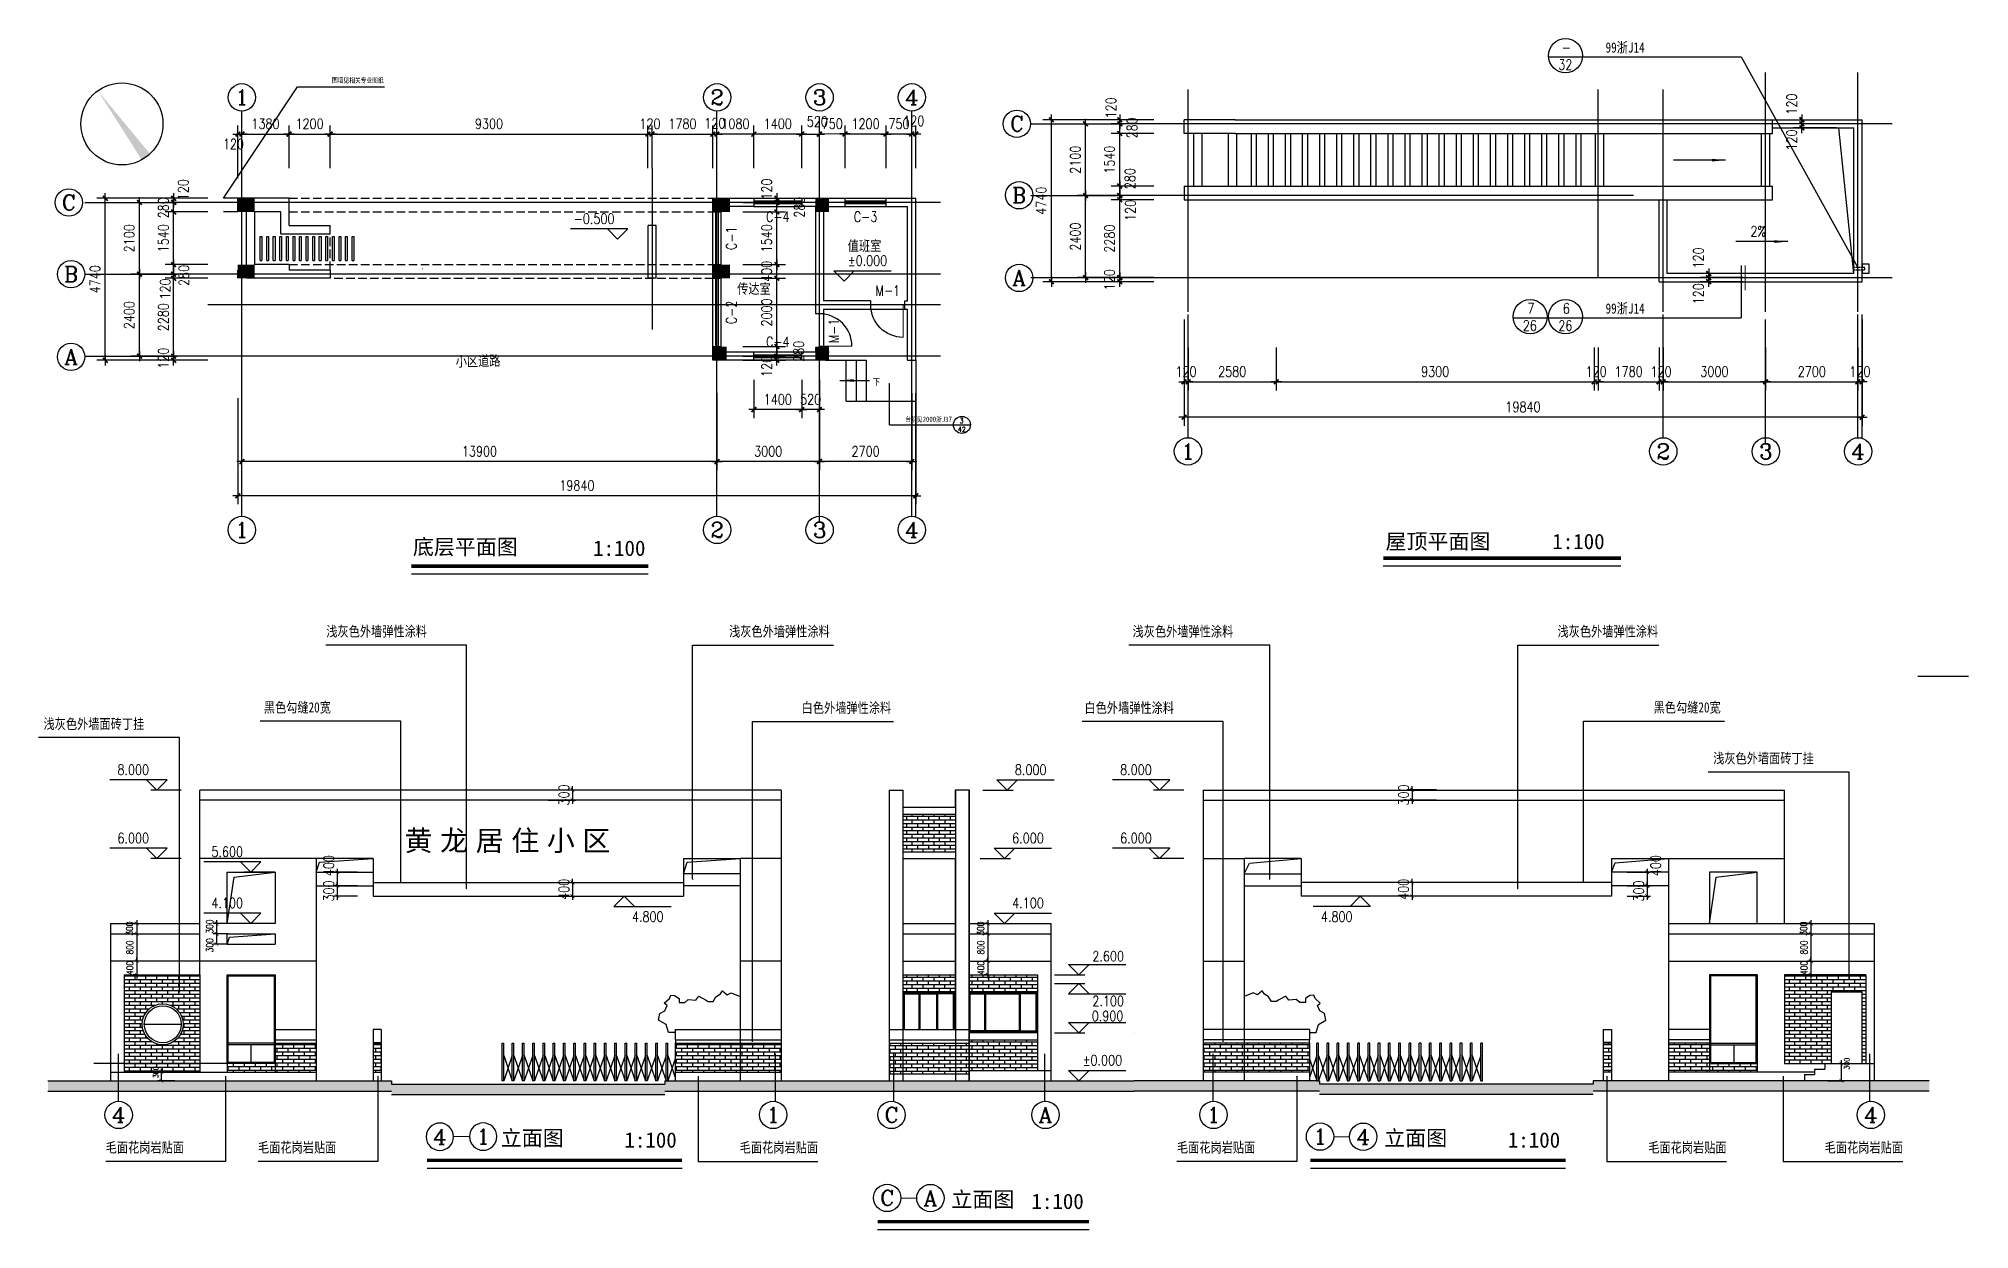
# Model space of a CAD drawing. Extents: x 156584 to 263272, y 27267 to 65241.
# Drawn here: x 156584 to 213083, y 30404 to 65241 of the extents above; entities that cross this region are included whole.
import ezdxf
from ezdxf.enums import TextEntityAlignment as Align

# ---------------------------------------------------------------- set-up
doc = ezdxf.new("R2010")
doc.units = 0
doc.header["$LTSCALE"] = 100
doc.header["$MEASUREMENT"] = 0
doc.header["$PDMODE"] = 34
doc.linetypes.add('1', pattern=[4, 2.5, -0.5, 0.5, -0.5])
doc.linetypes.add('DASH', pattern=[0.35, 0.25, -0.1])
doc.layers.get('0').update_dxf_attribs({"color": 1, "linetype": 'CONTINUOUS'})
doc.layers.get('DEFPOINTS').update_dxf_attribs({"linetype": 'CONTINUOUS'})
for name, color, linetype in [('A', 43, 'CONTINUOUS'), ('AXIS', 3, 'CONTINUOUS'), ('AXIS_TEXT', 7, 'CONTINUOUS'), ('DIM', 9, 'CONTINUOUS'), ('DOTE', 252, 'CONTINUOUS'), ('PUB_DIM', 9, 'CONTINUOUS'), ('PUB_HATCH', 8, 'CONTINUOUS'), ('PUB_TEXT', 7, 'CONTINUOUS'), ('ROOF', 4, 'CONTINUOUS'), ('S_STAIR', 2, 'CONTINUOUS'), ('S_WALL', 143, 'CONTINUOUS'), ('SITE', 8, 'CONTINUOUS'), ('STAIR', 51, 'CONTINUOUS'), ('WALL', 255, 'CONTINUOUS'), ('WINDOW', 142, 'CONTINUOUS'), ('WINDOW_TEXT', 7, 'CONTINUOUS'), ('柱', 7, 'CONTINUOUS')]:
    doc.layers.add(name, color=color, linetype=linetype)
doc.styles.add('_SIMPLEX', font='SIMPLEX.shx', dxfattribs={"width": 0.6})
doc.styles.add('COMPLEX', font='COMPLEX')
doc.styles.add('DIM_FONT', font='SIMPLEX', dxfattribs={"width": 0.8})
doc.styles.add('HEI', font='simhei.ttf', dxfattribs={"width": 0.8})
doc.styles.add('SONG', font='SIMSUN.TTF', dxfattribs={"width": 0.8})
doc.styles.add('STYLE1', font='FZSTK.TTF', dxfattribs={"width": 0.8})
doc.dimstyles.new('3', dxfattribs={"dimscale": 0, "dimtxt": 125, "dimasz": 110, "dimexe": 100, "dimexo": 0, "dimgap": 100, "dimtad": 1, "dimdec": 0, "dimlfac": -1, "dimtxsty": 'DIM_FONT', "dimblk": '_DIMX', "dimblk1": 'ARCHTICK', "dimblk2": 'ARCHTICK', "dimsah": 1, "dimcen": 0.09, "dimdle": 100, "dimclrd": 256, "dimclre": 256, "dimclrt": 256, "dimazin": 3, "dimtfac": 5, "dimtdec": 0, "dimtix": 1, "dimtmove": 0, "dimatfit": 3, "dimtolj": 1, "dimtzin": 0})
doc.dimstyles.new('DIMB', dxfattribs={"dimtxt": 300, "dimasz": 1, "dimexe": 250, "dimexo": 300, "dimgap": 150, "dimtad": 1, "dimdec": 0, "dimlfac": -1, "dimzin": 0, "dimtxsty": 'DIM_FONT', "dimblk": '_DIMX', "dimblk1": '_DIMX', "dimblk2": '_DIMX', "dimcen": 0.09, "dimse2": 1, "dimclrd": 256, "dimclre": 256, "dimclrt": 256, "dimazin": 3, "dimtfac": 5, "dimtdec": 0, "dimtix": 1, "dimtmove": 0, "dimatfit": 3, "dimtolj": 1, "dimtzin": 0})
pattern_1 = [(180, (231971.98, -15607.35), (0, 106.68), []), (90, (231971.98, -15607.35), (160, 106.68), [106.68, -106.68])]
pattern_2 = [(7e-15, (137007.47, -15607.35), (0, 106.68), []), (90, (137007.47, -15607.35), (-160, 106.68), [106.68, -106.68])]

msp = doc.modelspace()

# ---------------------------------------------------------------- texts
at = {"layer": 'A', "style": 'HEI'}
for s, p in [('底层平面图', (167535.8, 50148.1)), ('1:100', (172809.7, 50107.8)), ('屋顶平面图       ', (195997.1, 50306.2)), ('1:100', (200878.1, 50305.1)), ('立面图', (170108.8, 32851.1)), ('立面图', (195959.9, 32851.1)), ('1:100', (173726.2, 32793.7)), ('1:100', (199577.3, 32793.7)), ('立面图', (183292.8, 31056.5)), ('1:100', (185637, 30999.1))]:
    msp.add_text(s, height=450, dxfattribs=at).set_placement(p)
at = {"layer": 'DIM', "style": 'STYLE1'}
msp.add_text('黄 龙 居 住 小 区', height=600, dxfattribs=at).set_placement((167290.5, 41478.3))
at = {"layer": 'PUB_DIM', "width": 0.8}
for s, height, style, p in [('99浙J14', 300, 'SONG', (203008.8, 64987.4)), ('32', 300, 'DIM_FONT', (201258.8, 64480.4)), ('-', 300, 'DIM_FONT', (201289.6, 64983.5)), ('-0.500', 300, 'DIM_FONT', (172838.1, 59972.8)), ('2%', 300, 'DIM_FONT', (206902.6, 59606.5)), ('%%p0.000', 300, 'DIM_FONT', (180840.9, 58744.1)), ('7', 300, 'DIM_FONT', (200252.3, 57347.4)), ('6', 300, 'DIM_FONT', (201289.6, 57347.4)), ('99浙J14', 300, 'SONG', (203008.8, 57351.3)), ('26', 300, 'DIM_FONT', (200221.5, 56844.3)), ('26', 300, 'DIM_FONT', (201258.8, 56844.3)), ('台阶见', 150, 'SONG', (182197.1, 54107.9)), ('2000浙J37', 150, 'SONG', (182880.9, 54110.3)), ('42', 150, 'DIM_FONT', (183599.4, 53809.5)), ('3', 150, 'DIM_FONT', (183592.7, 54061)), ('浅灰色外墙弹性涂料', 300, 'SONG', (166475.1, 47906.8)), ('浅灰色外墙弹性涂料', 300, 'SONG', (178261.8, 47906.8)), ('浅灰色外墙弹性涂料', 300, 'SONG', (190068.5, 47906.8)), ('浅灰色外墙弹性涂料', 300, 'SONG', (202504.3, 47906.8)), ('黑色勾缝20宽', 300, 'SONG', (164154.7, 45680.7)), ('白色外墙弹性涂料', 300, 'SONG', (180221.5, 45671)), ('白色外墙弹性涂料', 300, 'SONG', (188498.3, 45671)), ('黑色勾缝20宽', 300, 'SONG', (204824.7, 45680.7)), ('浅灰色外墙面砖丁挂', 300, 'SONG', (158200.5, 45198.5)), ('浅灰色外墙面砖丁挂', 300, 'SONG', (207058.8, 44192.5)), ('8.000', 300, 'DIM_FONT', (159352.5, 43852.1)), ('8.000', 300, 'DIM_FONT', (185613.2, 43852.1)), ('8.000', 300, 'DIM_FONT', (188694.1, 43852.1)), ('6.000', 300, 'DIM_FONT', (159352.5, 41852.1)), ('6.000', 300, 'DIM_FONT', (185535, 41852.1)), ('6.000', 300, 'DIM_FONT', (188694.1, 41852.1)), ('5.600', 300, 'DIM_FONT', (162102.1, 41452.1)), ('4.100', 300, 'DIM_FONT', (162102.1, 39952.1)), ('4.800', 300, 'DIM_FONT', (174409.2, 39552.1)), ('4.100', 300, 'DIM_FONT', (185535, 39952.1)), ('4.800', 300, 'DIM_FONT', (194570.3, 39552.1)), ('2.600', 300, 'DIM_FONT', (187881.8, 38396.6)), ('0.900', 300, 'DIM_FONT', (187863.1, 36647.1)), ('2.100', 300, 'DIM_FONT', (187881.8, 37086.1)), ('%%p0.000', 300, 'DIM_FONT', (187713.6, 35352.2)), ('毛面花岗岩贴面', 300, 'SONG', (159691.8, 32806.2)), ('毛面花岗岩贴面', 300, 'SONG', (164149.2, 32806.2)), ('毛面花岗岩贴面', 300, 'SONG', (178244.7, 32806.2)), ('毛面花岗岩贴面', 300, 'SONG', (191038.7, 32806.2)), ('毛面花岗岩贴面', 300, 'SONG', (204830.3, 32806.2)), ('毛面花岗岩贴面', 300, 'SONG', (209993.8, 32806.2))]:
    msp.add_text(s, height=height, dxfattribs=dict(at, style=style)).set_placement(p, align=Align.MIDDLE)
at = {"layer": 'PUB_DIM', "style": 'SONG', "width": 0.8}
msp.add_text('围墙见相关专业图纸', height=150, dxfattribs=at).set_placement((165168.3, 63945.9))
at = {"layer": 'PUB_TEXT', "style": 'SONG', "width": 0.8}
for s, height, p in [('值班室', 300, (180259.9, 59030.5)), ('传达室', 300, (177026.4, 57774.1)), ('下', 200, (180986.9, 55099.9))]:
    msp.add_text(s, height=height, dxfattribs=at).set_placement(p)
msp.add_text('小区道路', height=300, rotation=1.42468, dxfattribs=at).set_placement((168792.8, 55643.2))

# ---------------------------------------------------------------- blocks, each defined once
blk = doc.blocks.new('_YZH')
at = {"const_width": 0.5}
blk.add_lwpolyline([(-0.25, 0, 1), (0.25, 0, 1)], format="xyb", close=True, dxfattribs=at)
blk = doc.blocks.new('_ARCHTICK')
at = {"color": 0, "linetype": 'BYBLOCK', "const_width": 0.15}
blk.add_lwpolyline([(-0.5, -0.5), (0.5, 0.5)], dxfattribs=at)
blk = doc.blocks.new('*D10')
at = {"linetype": 'BYBLOCK'}
for p, q in [((19840, 162728), (19840, 162228)), ((19251, 162628), (19940, 162628)), ((19251, 162228), (19940, 162228))]:
    blk.add_line(p, q, dxfattribs=at)
at = {"layer": 'DEFPOINTS', "color": 0, "linetype": 'BYBLOCK'}
for p in [(19251, 162628), (19251, 162228), (19840, 162228)]:
    blk.add_point(p, dxfattribs=at)
at = {"linetype": 'BYBLOCK', "xscale": 110, "yscale": 110, "zscale": 110}
for p, rotation in [((19840, 162628), 90), ((19840, 162228), 270)]:
    blk.add_blockref('_ARCHTICK', p, dxfattribs=dict(at, rotation=rotation))
at = {"linetype": 'BYBLOCK', "insert": (20090, 162823), "char_height": 300, "attachment_point": 5, "rotation": 90, "style": 'DIM_FONT'}
blk.add_mtext('\\A1;400', dxfattribs=at)
blk = doc.blocks.new('_DIMX')
blk.add_line((-150, 0), (150, 0))
at = {"const_width": 50}
blk.add_lwpolyline([(-70, -70), (70, 70)], dxfattribs=at)
blk = doc.blocks.new('*D11')
at = {"linetype": 'BYBLOCK'}
for p, q in [((13672, 162328), (12859, 162328)), ((12959, 162328), (12959, 162438)), ((12959, 162328), (12959, 161928)), ((13672, 161928), (12859, 161928)), ((12959, 161928), (12959, 161818))]:
    blk.add_line(p, q, dxfattribs=at)
at = {"layer": 'DEFPOINTS', "color": 0, "linetype": 'BYBLOCK'}
for p in [(13672, 162328), (12959, 161928), (13672, 161928)]:
    blk.add_point(p, dxfattribs=at)
at = {"linetype": 'BYBLOCK', "xscale": 110, "yscale": 110, "zscale": 110}
for p, rotation in [((12959, 162328), 270), ((12959, 161928), 90)]:
    blk.add_blockref('_ARCHTICK', p, dxfattribs=dict(at, rotation=rotation))
at = {"linetype": 'BYBLOCK', "insert": (12709, 162128), "char_height": 300, "attachment_point": 5, "rotation": 90, "style": 'DIM_FONT'}
blk.add_mtext('\\A1;400', dxfattribs=at)
blk = doc.blocks.new('*D12')
at = {"linetype": 'BYBLOCK'}
for p, q in [((19251, 162228), (19940, 162228)), ((19840, 162228), (19840, 162338)), ((19840, 162228), (19840, 161928)), ((19251, 161928), (19940, 161928)), ((19840, 161928), (19840, 161818))]:
    blk.add_line(p, q, dxfattribs=at)
at = {"layer": 'DEFPOINTS', "color": 0, "linetype": 'BYBLOCK'}
for p in [(19251, 162228), (19251, 161928), (19840, 161928)]:
    blk.add_point(p, dxfattribs=at)
at = {"linetype": 'BYBLOCK', "xscale": 110, "yscale": 110, "zscale": 110}
for p, rotation in [((19840, 162228), 270), ((19840, 161928), 90)]:
    blk.add_blockref('_ARCHTICK', p, dxfattribs=dict(at, rotation=rotation))
at = {"linetype": 'BYBLOCK', "insert": (19590, 162078), "char_height": 300, "attachment_point": 5, "rotation": 90, "style": 'DIM_FONT'}
blk.add_mtext('\\A1;300', dxfattribs=at)
blk = doc.blocks.new('*D13')
at = {"linetype": 'BYBLOCK'}
for p, q in [((13672, 165041), (12859, 165041)), ((12959, 165041), (12959, 165151)), ((12959, 165041), (12959, 164741)), ((13672, 164741), (12859, 164741)), ((12959, 164741), (12959, 164631))]:
    blk.add_line(p, q, dxfattribs=at)
at = {"layer": 'DEFPOINTS', "color": 0, "linetype": 'BYBLOCK'}
for p in [(13672, 165041), (12959, 164741), (13672, 164741)]:
    blk.add_point(p, dxfattribs=at)
at = {"linetype": 'BYBLOCK', "xscale": 110, "yscale": 110, "zscale": 110}
for p, rotation in [((12959, 165041), 270), ((12959, 164741), 90)]:
    blk.add_blockref('_ARCHTICK', p, dxfattribs=dict(at, rotation=rotation))
at = {"linetype": 'BYBLOCK', "insert": (12709, 164891), "char_height": 300, "attachment_point": 5, "rotation": 90, "style": 'DIM_FONT'}
blk.add_mtext('\\A1;300', dxfattribs=at)
blk = doc.blocks.new('*D14')
at = {"linetype": 'BYBLOCK'}
for p, q in [((25517, 157128), (25517, 156528)), ((25118, 157028), (25617, 157028)), ((25118, 156528), (25617, 156528))]:
    blk.add_line(p, q, dxfattribs=at)
at = {"layer": 'DEFPOINTS', "color": 0, "linetype": 'BYBLOCK'}
for p in [(25118, 157028), (25118, 156528), (25517, 156528)]:
    blk.add_point(p, dxfattribs=at)
at = {"linetype": 'BYBLOCK', "xscale": 110, "yscale": 110, "zscale": 110}
for p, rotation in [((25517, 157028), 90), ((25517, 156528), 270)]:
    blk.add_blockref('_ARCHTICK', p, dxfattribs=dict(at, rotation=rotation))
at = {"linetype": 'BYBLOCK', "insert": (25680, 157028), "char_height": 150, "attachment_point": 5, "rotation": 90, "style": 'DIM_FONT'}
blk.add_mtext('\\A1;300', dxfattribs=at)
blk = doc.blocks.new('_A0TSS')
at = {"const_width": 0.03}
blk.add_lwpolyline([(-0.45, 0), (-0.45, -0.95)], dxfattribs=at)
blk.add_arc((-0.45, 0), 0.95, 270, 0)
blk = doc.blocks.new('_AXISO')
blk.add_circle((0, 0), 0.5)
at = {"layer": 'AXIS_TEXT', "style": 'COMPLEX', "width": 1.041667}
blk.add_attdef('A', text='', height=0.56, dxfattribs=at).set_placement((-0.25, -0.28), (0.25, -0.28), align=Align.FIT)
blk = doc.blocks.new('*D15')
at = {"linetype": 'BYBLOCK'}
for p, q in [((-44140, 159700), (-46190, 159700)), ((-45940, 154961), (-45940, 159699)), ((-44140, 154960), (-46190, 154960))]:
    blk.add_line(p, q, dxfattribs=at)
at = {"layer": 'DEFPOINTS', "color": 0, "linetype": 'BYBLOCK'}
for p in [(-45940, 159700), (-44140, 159700), (-44140, 154960)]:
    blk.add_point(p, dxfattribs=at)
at = {"linetype": 'BYBLOCK'}
for p, rotation in [((-45940, 159700), 90.00009348837568), ((-45940, 154960), 270.0000934883757)]:
    blk.add_blockref('_DIMX', p, dxfattribs=dict(at, rotation=rotation))
at = {"linetype": 'BYBLOCK', "insert": (-46240, 157330), "char_height": 300, "attachment_point": 5, "rotation": 90.0001, "style": 'DIM_FONT'}
blk.add_mtext('\\A1;4740', dxfattribs=at)
blk = doc.blocks.new('*D16')
at = {"linetype": 'BYBLOCK'}
for p, q in [((-44940, 155081), (-44940, 157479)), ((-43940, 155080), (-45190, 155080))]:
    blk.add_line(p, q, dxfattribs=at)
at = {"layer": 'DEFPOINTS', "color": 0, "linetype": 'BYBLOCK'}
for p in [(-44940, 157480), (-43940, 157480), (-43940, 155080)]:
    blk.add_point(p, dxfattribs=at)
at = {"linetype": 'BYBLOCK'}
for p, rotation in [((-44940, 157480), 90.00009340632796), ((-44940, 155080), 270.0000934063279)]:
    blk.add_blockref('_DIMX', p, dxfattribs=dict(at, rotation=rotation))
at = {"linetype": 'BYBLOCK', "insert": (-45240, 156280), "char_height": 300, "attachment_point": 5, "rotation": 90.0001, "style": 'DIM_FONT'}
blk.add_mtext('\\A1;2400', dxfattribs=at)
blk = doc.blocks.new('*D17')
at = {"linetype": 'BYBLOCK'}
for p, q in [((-44940, 157481), (-44940, 159579)), ((-43940, 157480), (-45190, 157480))]:
    blk.add_line(p, q, dxfattribs=at)
at = {"layer": 'DEFPOINTS', "color": 0, "linetype": 'BYBLOCK'}
for p in [(-44940, 159580), (-43940, 159580), (-43940, 157480)]:
    blk.add_point(p, dxfattribs=at)
at = {"linetype": 'BYBLOCK'}
for p, rotation in [((-44940, 159580), 90.00009340632776), ((-44940, 157480), 270.0000934063278)]:
    blk.add_blockref('_DIMX', p, dxfattribs=dict(at, rotation=rotation))
at = {"linetype": 'BYBLOCK', "insert": (-45240, 158530), "char_height": 300, "attachment_point": 5, "rotation": 90.0001, "style": 'DIM_FONT'}
blk.add_mtext('\\A1;2100', dxfattribs=at)
blk = doc.blocks.new('_NORTH')
blk.add_circle((0, 0), 1200)
blk.add_solid([(-1191, 149), (-1191, -149), (1200, 0)])
blk = doc.blocks.new('*D18')
at = {"linetype": 'BYBLOCK'}
for p, q in [((-22340, 153997), (-22340, 151747)), ((-22341, 151997), (-25039, 151997))]:
    blk.add_line(p, q, dxfattribs=at)
at = {"layer": 'DEFPOINTS', "color": 0, "linetype": 'BYBLOCK'}
for p in [(-25040, 153997), (-22340, 153997), (-25040, 151997)]:
    blk.add_point(p, dxfattribs=at)
at = {"linetype": 'BYBLOCK', "rotation": 180}
blk.add_blockref('_DIMX', (-25040, 151997), dxfattribs=at)
at = {"linetype": 'BYBLOCK'}
blk.add_blockref('_DIMX', (-22340, 151997), dxfattribs=at)
at = {"linetype": 'BYBLOCK', "insert": (-23690, 152297), "char_height": 300, "attachment_point": 5, "style": 'DIM_FONT'}
blk.add_mtext('\\A1;2700', dxfattribs=at)
blk = doc.blocks.new('*D19')
at = {"linetype": 'BYBLOCK'}
for p, q in [((-25040, 153997), (-25040, 151747)), ((-25041, 151997), (-28039, 151997))]:
    blk.add_line(p, q, dxfattribs=at)
at = {"layer": 'DEFPOINTS', "color": 0, "linetype": 'BYBLOCK'}
for p in [(-28040, 153997), (-25040, 153997), (-28040, 151997)]:
    blk.add_point(p, dxfattribs=at)
at = {"linetype": 'BYBLOCK', "rotation": 180}
blk.add_blockref('_DIMX', (-28040, 151997), dxfattribs=at)
at = {"linetype": 'BYBLOCK'}
blk.add_blockref('_DIMX', (-25040, 151997), dxfattribs=at)
at = {"linetype": 'BYBLOCK', "insert": (-26540, 152297), "char_height": 300, "attachment_point": 5, "style": 'DIM_FONT'}
blk.add_mtext('\\A1;3000', dxfattribs=at)
blk = doc.blocks.new('*D20')
at = {"linetype": 'BYBLOCK'}
for p, q in [((-28040, 153997), (-28040, 151747)), ((-28041, 151997), (-41939, 151997))]:
    blk.add_line(p, q, dxfattribs=at)
at = {"layer": 'DEFPOINTS', "color": 0, "linetype": 'BYBLOCK'}
for p in [(-41940, 153997), (-28040, 153997), (-41940, 151997)]:
    blk.add_point(p, dxfattribs=at)
at = {"linetype": 'BYBLOCK', "rotation": 180}
blk.add_blockref('_DIMX', (-41940, 151997), dxfattribs=at)
at = {"linetype": 'BYBLOCK'}
blk.add_blockref('_DIMX', (-28040, 151997), dxfattribs=at)
at = {"linetype": 'BYBLOCK', "insert": (-34990, 152297), "char_height": 300, "attachment_point": 5, "style": 'DIM_FONT'}
blk.add_mtext('\\A1;13900', dxfattribs=at)
blk = doc.blocks.new('*D21')
at = {"linetype": 'BYBLOCK'}
for p, q in [((-42060, 153851), (-42060, 150747)), ((-22220, 153851), (-22220, 150747)), ((-22221, 150997), (-42059, 150997))]:
    blk.add_line(p, q, dxfattribs=at)
at = {"layer": 'DEFPOINTS', "color": 0, "linetype": 'BYBLOCK'}
for p in [(-42060, 153851), (-22220, 153851), (-42060, 150997)]:
    blk.add_point(p, dxfattribs=at)
at = {"linetype": 'BYBLOCK', "rotation": 180}
blk.add_blockref('_DIMX', (-42060, 150997), dxfattribs=at)
at = {"linetype": 'BYBLOCK'}
blk.add_blockref('_DIMX', (-22220, 150997), dxfattribs=at)
at = {"linetype": 'BYBLOCK', "insert": (-32140, 151297), "char_height": 300, "attachment_point": 5, "style": 'DIM_FONT'}
blk.add_mtext('\\A1;19840', dxfattribs=at)
blk = doc.blocks.new('_WBLK')
for p, q in [((-0.5, 0.5), (0.5, 0.5)), ((0.5, 0.167), (-0.5, 0.167)), ((0.5, -0.167), (-0.5, -0.167)), ((-0.5, -0.5), (0.5, -0.5))]:
    blk.add_line(p, q)
blk = doc.blocks.new('*D22')
at = {"linetype": 'BYBLOCK'}
for p, q in [((-22340, 160580), (-22340, 161830)), ((-23092, 161580), (-23093, 161580)), ((-22340, 161580), (-23091, 161580)), ((-22339, 161580), (-22338, 161580))]:
    blk.add_line(p, q, dxfattribs=at)
at = {"layer": 'DEFPOINTS', "color": 0, "linetype": 'BYBLOCK'}
for p in [(-23091, 161580), (-23091, 160580), (-22340, 160580)]:
    blk.add_point(p, dxfattribs=at)
at = {"linetype": 'BYBLOCK'}
for p, rotation in [((-23091, 161580), 0.009189320999311907), ((-22340, 161580), 180.0091893209993)]:
    blk.add_blockref('_DIMX', p, dxfattribs=dict(at, rotation=rotation))
at = {"linetype": 'BYBLOCK', "insert": (-22716, 161880), "char_height": 300, "attachment_point": 5, "rotation": 0.0092, "style": 'DIM_FONT'}
blk.add_mtext('\\A1;750', dxfattribs=at)
blk = doc.blocks.new('*D23')
at = {"linetype": 'BYBLOCK'}
for p, q in [((-23091, 160580), (-23091, 161830)), ((-23092, 161580), (-24290, 161580))]:
    blk.add_line(p, q, dxfattribs=at)
at = {"layer": 'DEFPOINTS', "color": 0, "linetype": 'BYBLOCK'}
for p in [(-24291, 161580), (-24291, 160580), (-23091, 160580)]:
    blk.add_point(p, dxfattribs=at)
at = {"linetype": 'BYBLOCK'}
for p, rotation in [((-24291, 161580), 180.0091893210004), ((-23091, 161580), 0.009189321000455664)]:
    blk.add_blockref('_DIMX', p, dxfattribs=dict(at, rotation=rotation))
at = {"linetype": 'BYBLOCK', "insert": (-23691, 161880), "char_height": 300, "attachment_point": 5, "rotation": 0.0092, "style": 'DIM_FONT'}
blk.add_mtext('\\A1;1200', dxfattribs=at)
blk = doc.blocks.new('*D24')
at = {"linetype": 'BYBLOCK'}
for p, q in [((-24291, 160580), (-24292, 161831)), ((-25043, 161580), (-25044, 161580)), ((-24292, 161581), (-25042, 161580)), ((-24291, 161581), (-24290, 161581))]:
    blk.add_line(p, q, dxfattribs=at)
at = {"layer": 'DEFPOINTS', "color": 0, "linetype": 'BYBLOCK'}
for p in [(-25042, 161580), (-25041, 160579), (-24291, 160580)]:
    blk.add_point(p, dxfattribs=at)
at = {"linetype": 'BYBLOCK'}
for p, rotation in [((-25042, 161580), 0.07911948734692595), ((-24292, 161581), 180.0791194873469)]:
    blk.add_blockref('_DIMX', p, dxfattribs=dict(at, rotation=rotation))
at = {"linetype": 'BYBLOCK', "insert": (-24668, 161880), "char_height": 300, "attachment_point": 5, "rotation": 0.0791, "style": 'DIM_FONT'}
blk.add_mtext('\\A1;750', dxfattribs=at)
blk = doc.blocks.new('*D25')
at = {"linetype": 'BYBLOCK'}
for p, q in [((178912, 62449), (177514, 62449)), ((178913, 61449), (178913, 62699))]:
    blk.add_line(p, q, dxfattribs=at)
at = {"layer": 'DEFPOINTS', "color": 0, "linetype": 'BYBLOCK'}
for p in [(177513, 62449), (177513, 61449), (178913, 61449)]:
    blk.add_point(p, dxfattribs=at)
at = {"linetype": 'BYBLOCK'}
for p, rotation in [((177513, 62449), 180.0118148412629), ((178913, 62449), 0.01181484126293597)]:
    blk.add_blockref('_DIMX', p, dxfattribs=dict(at, rotation=rotation))
at = {"linetype": 'BYBLOCK', "insert": (178213, 62749), "char_height": 300, "attachment_point": 5, "rotation": 0.0118, "style": 'DIM_FONT'}
blk.add_mtext('\\A1;1400', dxfattribs=at)
blk = doc.blocks.new('*D26')
at = {"linetype": 'BYBLOCK'}
for p, q in [((-41941, 160578), (-41941, 161829)), ((-40561, 160578), (-40561, 161829)), ((-41940, 161579), (-40562, 161579))]:
    blk.add_line(p, q, dxfattribs=at)
at = {"layer": 'DEFPOINTS', "color": 0, "linetype": 'BYBLOCK'}
for p in [(-40561, 161579), (-41941, 160578), (-40561, 160578)]:
    blk.add_point(p, dxfattribs=at)
at = {"linetype": 'BYBLOCK', "rotation": 180}
blk.add_blockref('_DIMX', (-41941, 161579), dxfattribs=at)
at = {"linetype": 'BYBLOCK'}
blk.add_blockref('_DIMX', (-40561, 161579), dxfattribs=at)
at = {"linetype": 'BYBLOCK', "insert": (-41251, 161879), "char_height": 300, "attachment_point": 5, "style": 'DIM_FONT'}
blk.add_mtext('\\A1;1380', dxfattribs=at)
blk = doc.blocks.new('*D27')
at = {"linetype": 'BYBLOCK'}
for p, q in [((-40561, 160578), (-40561, 161829)), ((-40560, 161579), (-39362, 161579))]:
    blk.add_line(p, q, dxfattribs=at)
at = {"layer": 'DEFPOINTS', "color": 0, "linetype": 'BYBLOCK'}
for p in [(-39361, 161579), (-40561, 160578), (-39361, 160578)]:
    blk.add_point(p, dxfattribs=at)
at = {"linetype": 'BYBLOCK', "rotation": 180}
blk.add_blockref('_DIMX', (-40561, 161579), dxfattribs=at)
at = {"linetype": 'BYBLOCK'}
blk.add_blockref('_DIMX', (-39361, 161579), dxfattribs=at)
at = {"linetype": 'BYBLOCK', "insert": (-39961, 161879), "char_height": 300, "attachment_point": 5, "style": 'DIM_FONT'}
blk.add_mtext('\\A1;1200', dxfattribs=at)
blk = doc.blocks.new('*D28')
at = {"linetype": 'BYBLOCK'}
for p, q in [((-39361, 160578), (-39361, 161829)), ((-39360, 161579), (-30062, 161579))]:
    blk.add_line(p, q, dxfattribs=at)
at = {"layer": 'DEFPOINTS', "color": 0, "linetype": 'BYBLOCK'}
for p in [(-30061, 161579), (-39361, 160578), (-30061, 160578)]:
    blk.add_point(p, dxfattribs=at)
at = {"linetype": 'BYBLOCK', "rotation": 180}
blk.add_blockref('_DIMX', (-39361, 161579), dxfattribs=at)
at = {"linetype": 'BYBLOCK'}
blk.add_blockref('_DIMX', (-30061, 161579), dxfattribs=at)
at = {"linetype": 'BYBLOCK', "insert": (-34711, 161879), "char_height": 300, "attachment_point": 5, "style": 'DIM_FONT'}
blk.add_mtext('\\A1;9300', dxfattribs=at)
blk = doc.blocks.new('*D29')
at = {"linetype": 'BYBLOCK'}
for p, q in [((-30061, 160578), (-30061, 161829)), ((-30062, 161579), (-30063, 161579)), ((-30061, 161579), (-29941, 161579)), ((-29940, 161579), (-29939, 161579))]:
    blk.add_line(p, q, dxfattribs=at)
at = {"layer": 'DEFPOINTS', "color": 0, "linetype": 'BYBLOCK'}
for p in [(-29941, 161579), (-30061, 160578), (-29941, 160578)]:
    blk.add_point(p, dxfattribs=at)
at = {"linetype": 'BYBLOCK'}
blk.add_blockref('_DIMX', (-30061, 161579), dxfattribs=at)
at = {"linetype": 'BYBLOCK', "rotation": 180}
blk.add_blockref('_DIMX', (-29941, 161579), dxfattribs=at)
at = {"linetype": 'BYBLOCK', "insert": (-30001, 161879), "char_height": 300, "attachment_point": 5, "style": 'DIM_FONT'}
blk.add_mtext('\\A1;120', dxfattribs=at)
blk = doc.blocks.new('*D30')
at = {"linetype": 'BYBLOCK'}
for p, q in [((-26961, 160579), (-26961, 161829)), ((-28042, 161579), (-28043, 161579)), ((-26961, 161579), (-28041, 161579)), ((-26960, 161579), (-26959, 161579))]:
    blk.add_line(p, q, dxfattribs=at)
at = {"layer": 'DEFPOINTS', "color": 0, "linetype": 'BYBLOCK'}
for p in [(-28041, 161579), (-28040, 160579), (-26961, 160579)]:
    blk.add_point(p, dxfattribs=at)
at = {"linetype": 'BYBLOCK'}
for p, rotation in [((-28041, 161579), 0.009189320999719018), ((-26961, 161579), 180.0091893209998)]:
    blk.add_blockref('_DIMX', p, dxfattribs=dict(at, rotation=rotation))
at = {"linetype": 'BYBLOCK', "insert": (-27501, 161879), "char_height": 300, "attachment_point": 5, "rotation": 0.0092, "style": 'DIM_FONT'}
blk.add_mtext('\\A1;1080', dxfattribs=at)
blk = doc.blocks.new('M_B0OPK')
for p, q in [((-0.5, 0.5), (0.5, 0.5)), ((0.5, 0.167), (-0.5, 0.167)), ((0.5, -0.167), (-0.5, -0.167)), ((-0.5, -0.5), (0.5, -0.5))]:
    blk.add_line(p, q)
blk = doc.blocks.new('*D31')
at = {"linetype": 'BYBLOCK'}
for p, q in [((-27286, 155080), (-26036, 155080)), ((-27286, 154960), (-26036, 154960)), ((-26286, 155081), (-26286, 155082)), ((-26286, 154960), (-26286, 155080)), ((-26286, 154960), (-26286, 155080)), ((-26286, 154959), (-26286, 154958))]:
    blk.add_line(p, q, dxfattribs=at)
at = {"layer": 'DEFPOINTS', "color": 0, "linetype": 'BYBLOCK'}
for p in [(-27286, 155080), (-27286, 154960), (-26286, 155080)]:
    blk.add_point(p, dxfattribs=at)
at = {"linetype": 'BYBLOCK'}
for p, rotation in [((-26286, 155080), 270), ((-26286, 154960), 90)]:
    blk.add_blockref('_DIMX', p, dxfattribs=dict(at, rotation=rotation))
at = {"linetype": 'BYBLOCK', "insert": (-26586, 154781), "char_height": 300, "attachment_point": 5, "rotation": 90, "style": 'DIM_FONT'}
blk.add_mtext('\\A1;120', dxfattribs=at)
blk = doc.blocks.new('*D32')
at = {"linetype": 'BYBLOCK'}
for p, q in [((177188, 56230), (178438, 56230)), ((177188, 55950), (178438, 55950)), ((178188, 56231), (178188, 56232)), ((178188, 55950), (178188, 56230)), ((178188, 55950), (178188, 56230)), ((178188, 55949), (178188, 55948))]:
    blk.add_line(p, q, dxfattribs=at)
at = {"layer": 'DEFPOINTS', "color": 0, "linetype": 'BYBLOCK'}
for p in [(177188, 56230), (177188, 55950), (178188, 56230)]:
    blk.add_point(p, dxfattribs=at)
at = {"linetype": 'BYBLOCK'}
for p, rotation in [((178188, 56230), 270), ((178188, 55950), 90)]:
    blk.add_blockref('_DIMX', p, dxfattribs=dict(at, rotation=rotation))
at = {"linetype": 'BYBLOCK', "insert": (178824, 56090), "char_height": 300, "attachment_point": 5, "rotation": 90, "style": 'DIM_FONT'}
blk.add_mtext('\\A1;280', dxfattribs=at)
blk = doc.blocks.new('*D33')
at = {"linetype": 'BYBLOCK'}
for p, q in [((-27286, 157360), (-26036, 157360)), ((-26286, 155361), (-26286, 157359)), ((-27286, 155360), (-26036, 155360))]:
    blk.add_line(p, q, dxfattribs=at)
at = {"layer": 'DEFPOINTS', "color": 0, "linetype": 'BYBLOCK'}
for p in [(-27286, 157360), (-26286, 157360), (-27286, 155360)]:
    blk.add_point(p, dxfattribs=at)
at = {"linetype": 'BYBLOCK'}
for p, rotation in [((-26286, 157360), 90), ((-26286, 155360), 270)]:
    blk.add_blockref('_DIMX', p, dxfattribs=dict(at, rotation=rotation))
at = {"linetype": 'BYBLOCK', "insert": (-26586, 156360), "char_height": 300, "attachment_point": 5, "rotation": 90, "style": 'DIM_FONT'}
blk.add_mtext('\\A1;2000', dxfattribs=at)
blk = doc.blocks.new('*D34')
at = {"linetype": 'BYBLOCK'}
for p, q in [((-27286, 157760), (-26036, 157760)), ((-26286, 157761), (-26286, 157762)), ((-26286, 157360), (-26286, 157760)), ((-27286, 157360), (-26036, 157360)), ((-26286, 157359), (-26286, 157358))]:
    blk.add_line(p, q, dxfattribs=at)
at = {"layer": 'DEFPOINTS', "color": 0, "linetype": 'BYBLOCK'}
for p in [(-27286, 157760), (-26286, 157760), (-27286, 157360)]:
    blk.add_point(p, dxfattribs=at)
at = {"linetype": 'BYBLOCK'}
for p, rotation in [((-26286, 157760), 270), ((-26286, 157360), 90)]:
    blk.add_blockref('_DIMX', p, dxfattribs=dict(at, rotation=rotation))
at = {"linetype": 'BYBLOCK', "insert": (-26586, 157560), "char_height": 300, "attachment_point": 5, "rotation": 90, "style": 'DIM_FONT'}
blk.add_mtext('\\A1;400', dxfattribs=at)
blk = doc.blocks.new('*D35')
at = {"linetype": 'BYBLOCK'}
for p, q in [((-27286, 159300), (-26036, 159300)), ((-26286, 157761), (-26286, 159299)), ((-27286, 157760), (-26036, 157760))]:
    blk.add_line(p, q, dxfattribs=at)
at = {"layer": 'DEFPOINTS', "color": 0, "linetype": 'BYBLOCK'}
for p in [(-27286, 159300), (-26286, 159300), (-27286, 157760)]:
    blk.add_point(p, dxfattribs=at)
at = {"linetype": 'BYBLOCK'}
for p, rotation in [((-26286, 159300), 90), ((-26286, 157760), 270)]:
    blk.add_blockref('_DIMX', p, dxfattribs=dict(at, rotation=rotation))
at = {"linetype": 'BYBLOCK', "insert": (-26586, 158530), "char_height": 300, "attachment_point": 5, "rotation": 90, "style": 'DIM_FONT'}
blk.add_mtext('\\A1;1540', dxfattribs=at)
blk = doc.blocks.new('*D36')
at = {"linetype": 'BYBLOCK'}
for p, q in [((177188, 60450), (178438, 60450)), ((177188, 60170), (178438, 60170)), ((178188, 60451), (178188, 60452)), ((178188, 60170), (178188, 60450)), ((178188, 60170), (178188, 60450)), ((178188, 60169), (178188, 60168))]:
    blk.add_line(p, q, dxfattribs=at)
at = {"layer": 'DEFPOINTS', "color": 0, "linetype": 'BYBLOCK'}
for p in [(177188, 60450), (177188, 60170), (178188, 60450)]:
    blk.add_point(p, dxfattribs=at)
at = {"linetype": 'BYBLOCK'}
for p, rotation in [((178188, 60450), 270), ((178188, 60170), 90)]:
    blk.add_blockref('_DIMX', p, dxfattribs=dict(at, rotation=rotation))
at = {"linetype": 'BYBLOCK', "insert": (178846, 60310), "char_height": 300, "attachment_point": 5, "rotation": 90, "style": 'DIM_FONT'}
blk.add_mtext('\\A1;280', dxfattribs=at)
blk = doc.blocks.new('*D37')
at = {"linetype": 'BYBLOCK'}
for p, q in [((-26986, 159580), (-26036, 159580)), ((-26286, 159701), (-26286, 159702)), ((-26286, 159580), (-26286, 159700)), ((-26286, 159580), (-26286, 159700)), ((-26286, 159579), (-26286, 159578))]:
    blk.add_line(p, q, dxfattribs=at)
at = {"layer": 'DEFPOINTS', "color": 0, "linetype": 'BYBLOCK'}
for p in [(-27286, 159700), (-27286, 159580), (-26286, 159700)]:
    blk.add_point(p, dxfattribs=at)
at = {"linetype": 'BYBLOCK'}
for p, rotation in [((-26286, 159700), 270), ((-26286, 159580), 90)]:
    blk.add_blockref('_DIMX', p, dxfattribs=dict(at, rotation=rotation))
at = {"linetype": 'BYBLOCK', "insert": (-26586, 159968), "char_height": 300, "attachment_point": 5, "rotation": 90, "style": 'DIM_FONT'}
blk.add_mtext('\\A1;120', dxfattribs=at)
blk = doc.blocks.new('*D38')
at = {"linetype": 'BYBLOCK'}
for p, q in [((-42940, 154960), (-44190, 154960)), ((-43940, 155081), (-43940, 155082)), ((-43940, 154960), (-43940, 155080)), ((-43940, 154959), (-43940, 154958))]:
    blk.add_line(p, q, dxfattribs=at)
at = {"layer": 'DEFPOINTS', "color": 0, "linetype": 'BYBLOCK'}
for p in [(-43940, 155080), (-42940, 155080), (-42940, 154960)]:
    blk.add_point(p, dxfattribs=at)
at = {"linetype": 'BYBLOCK'}
for p, rotation in [((-43940, 155080), 270), ((-43940, 154960), 90)]:
    blk.add_blockref('_DIMX', p, dxfattribs=dict(at, rotation=rotation))
at = {"linetype": 'BYBLOCK', "insert": (-44240, 155020), "char_height": 300, "attachment_point": 5, "rotation": 90, "style": 'DIM_FONT'}
blk.add_mtext('\\A1;120', dxfattribs=at)
blk = doc.blocks.new('*D39')
at = {"linetype": 'BYBLOCK'}
for p, q in [((-43940, 155081), (-43940, 157359)), ((-42940, 155080), (-44190, 155080))]:
    blk.add_line(p, q, dxfattribs=at)
at = {"layer": 'DEFPOINTS', "color": 0, "linetype": 'BYBLOCK'}
for p in [(-43940, 157360), (-42940, 157360), (-42940, 155080)]:
    blk.add_point(p, dxfattribs=at)
at = {"linetype": 'BYBLOCK'}
for p, rotation in [((-43940, 157360), 90), ((-43940, 155080), 270)]:
    blk.add_blockref('_DIMX', p, dxfattribs=dict(at, rotation=rotation))
at = {"linetype": 'BYBLOCK', "insert": (-44240, 156220), "char_height": 300, "attachment_point": 5, "rotation": 90, "style": 'DIM_FONT'}
blk.add_mtext('\\A1;2280', dxfattribs=at)
blk = doc.blocks.new('*D40')
at = {"linetype": 'BYBLOCK'}
for p, q in [((-42940, 157360), (-44190, 157360)), ((-43940, 157481), (-43940, 157482)), ((-43940, 157360), (-43940, 157480)), ((-43940, 157360), (-43940, 157480)), ((-43940, 157359), (-43940, 157358))]:
    blk.add_line(p, q, dxfattribs=at)
at = {"layer": 'DEFPOINTS', "color": 0, "linetype": 'BYBLOCK'}
for p in [(-43940, 157480), (-42940, 157480), (-42940, 157360)]:
    blk.add_point(p, dxfattribs=at)
at = {"linetype": 'BYBLOCK'}
for p, rotation in [((-43940, 157480), 270), ((-43940, 157360), 90)]:
    blk.add_blockref('_DIMX', p, dxfattribs=dict(at, rotation=rotation))
at = {"linetype": 'BYBLOCK', "insert": (-44187, 157047), "char_height": 300, "attachment_point": 5, "rotation": 90, "style": 'DIM_FONT'}
blk.add_mtext('\\A1;120', dxfattribs=at)
blk = doc.blocks.new('*D41')
at = {"linetype": 'BYBLOCK'}
for p, q in [((-43940, 157761), (-43940, 157762)), ((-43940, 157480), (-43940, 157760)), ((-43940, 157480), (-43940, 157760)), ((-42940, 157480), (-44190, 157480)), ((-43940, 157479), (-43940, 157478))]:
    blk.add_line(p, q, dxfattribs=at)
at = {"layer": 'DEFPOINTS', "color": 0, "linetype": 'BYBLOCK'}
for p in [(-43940, 157760), (-42940, 157760), (-42940, 157480)]:
    blk.add_point(p, dxfattribs=at)
at = {"linetype": 'BYBLOCK'}
for p, rotation in [((-43940, 157760), 270), ((-43940, 157480), 90)]:
    blk.add_blockref('_DIMX', p, dxfattribs=dict(at, rotation=rotation))
at = {"linetype": 'BYBLOCK', "insert": (-43640, 157442), "char_height": 300, "attachment_point": 5, "rotation": 90, "style": 'DIM_FONT'}
blk.add_mtext('\\A1;280', dxfattribs=at)
blk = doc.blocks.new('*D42')
at = {"linetype": 'BYBLOCK'}
for p, q in [((-42940, 159300), (-44190, 159300)), ((-43940, 157761), (-43940, 159299)), ((-42940, 157760), (-44190, 157760))]:
    blk.add_line(p, q, dxfattribs=at)
at = {"layer": 'DEFPOINTS', "color": 0, "linetype": 'BYBLOCK'}
for p in [(-43940, 159300), (-42940, 159300), (-42940, 157760)]:
    blk.add_point(p, dxfattribs=at)
at = {"linetype": 'BYBLOCK'}
for p, rotation in [((-43940, 159300), 90), ((-43940, 157760), 270)]:
    blk.add_blockref('_DIMX', p, dxfattribs=dict(at, rotation=rotation))
at = {"linetype": 'BYBLOCK', "insert": (-44240, 158530), "char_height": 300, "attachment_point": 5, "rotation": 90, "style": 'DIM_FONT'}
blk.add_mtext('\\A1;1540', dxfattribs=at)
blk = doc.blocks.new('*D43')
at = {"linetype": 'BYBLOCK'}
for p, q in [((-43940, 159581), (-43940, 159582)), ((-43940, 159300), (-43940, 159580)), ((-43940, 159300), (-43940, 159580)), ((-42940, 159300), (-44190, 159300)), ((-43940, 159299), (-43940, 159298))]:
    blk.add_line(p, q, dxfattribs=at)
at = {"layer": 'DEFPOINTS', "color": 0, "linetype": 'BYBLOCK'}
for p in [(-43940, 159580), (-42940, 159580), (-42940, 159300)]:
    blk.add_point(p, dxfattribs=at)
at = {"linetype": 'BYBLOCK'}
for p, rotation in [((-43940, 159580), 270), ((-43940, 159300), 90)]:
    blk.add_blockref('_DIMX', p, dxfattribs=dict(at, rotation=rotation))
at = {"linetype": 'BYBLOCK', "insert": (-44240, 159421), "char_height": 300, "attachment_point": 5, "rotation": 90, "style": 'DIM_FONT'}
blk.add_mtext('\\A1;280', dxfattribs=at)
blk = doc.blocks.new('*D44')
at = {"linetype": 'BYBLOCK'}
for p, q in [((-42940, 159700), (-44190, 159700)), ((-42940, 159580), (-44190, 159580)), ((-43940, 159701), (-43940, 159702)), ((-43940, 159580), (-43940, 159700)), ((-43940, 159580), (-43940, 159700)), ((-43940, 159579), (-43940, 159578))]:
    blk.add_line(p, q, dxfattribs=at)
at = {"layer": 'DEFPOINTS', "color": 0, "linetype": 'BYBLOCK'}
for p in [(-43940, 159700), (-42940, 159700), (-42940, 159580)]:
    blk.add_point(p, dxfattribs=at)
at = {"linetype": 'BYBLOCK'}
for p, rotation in [((-43940, 159700), 270), ((-43940, 159580), 90)]:
    blk.add_blockref('_DIMX', p, dxfattribs=dict(at, rotation=rotation))
at = {"linetype": 'BYBLOCK', "insert": (-43658, 159952), "char_height": 300, "attachment_point": 5, "rotation": 90, "style": 'DIM_FONT'}
blk.add_mtext('\\A1;120', dxfattribs=at)
blk = doc.blocks.new('*D45')
at = {"linetype": 'BYBLOCK'}
for p, q in [((178913, 55261), (178914, 54137)), ((179434, 55261), (179434, 54137)), ((178912, 54387), (178911, 54387)), ((179434, 54387), (178913, 54387)), ((179435, 54387), (179436, 54387))]:
    blk.add_line(p, q, dxfattribs=at)
at = {"layer": 'DEFPOINTS', "color": 0, "linetype": 'BYBLOCK'}
for p in [(178913, 55261), (179434, 55261), (178913, 54387)]:
    blk.add_point(p, dxfattribs=at)
at = {"linetype": 'BYBLOCK'}
for p, rotation in [((178913, 54387), 0.005134825749036257), ((179434, 54387), 180.0051348257491)]:
    blk.add_blockref('_DIMX', p, dxfattribs=dict(at, rotation=rotation))
at = {"linetype": 'BYBLOCK', "insert": (179174, 54687), "char_height": 300, "attachment_point": 5, "rotation": 0.0051, "style": 'DIM_FONT'}
blk.add_mtext('\\A1;520', dxfattribs=at)
blk = doc.blocks.new('*D46')
at = {"linetype": 'BYBLOCK'}
for p, q in [((177513, 55261), (177514, 54136)), ((178913, 55261), (178914, 54137)), ((178913, 54387), (177515, 54386))]:
    blk.add_line(p, q, dxfattribs=at)
at = {"layer": 'DEFPOINTS', "color": 0, "linetype": 'BYBLOCK'}
for p in [(177513, 55261), (178913, 55261), (177514, 54386)]:
    blk.add_point(p, dxfattribs=at)
at = {"linetype": 'BYBLOCK'}
for p, rotation in [((177514, 54386), 180.0222285392116), ((178914, 54387), 0.02222853921161949)]:
    blk.add_blockref('_DIMX', p, dxfattribs=dict(at, rotation=rotation))
at = {"linetype": 'BYBLOCK', "insert": (178214, 54686), "char_height": 300, "attachment_point": 5, "rotation": 0.0222, "style": 'DIM_FONT'}
blk.add_mtext('\\A1;1400', dxfattribs=at)
blk = doc.blocks.new('*D47')
at = {"linetype": 'BYBLOCK'}
for p, q in [((-42060, 160279), (-42060, 161829)), ((-41940, 160279), (-41940, 161829)), ((-42061, 161579), (-42062, 161579)), ((-41940, 161579), (-42060, 161579)), ((-41940, 161579), (-42060, 161579)), ((-41939, 161579), (-41938, 161579))]:
    blk.add_line(p, q, dxfattribs=at)
at = {"layer": 'DEFPOINTS', "color": 0, "linetype": 'BYBLOCK'}
for p in [(-42060, 161579), (-42060, 160279), (-41940, 160279)]:
    blk.add_point(p, dxfattribs=at)
at = {"linetype": 'BYBLOCK'}
for p, rotation in [((-42060, 161579), 359.9999993454192), ((-41940, 161579), 179.9999993454193)]:
    blk.add_blockref('_DIMX', p, dxfattribs=dict(at, rotation=rotation))
at = {"linetype": 'BYBLOCK', "insert": (-42189, 161286), "char_height": 300, "attachment_point": 5, "rotation": 360, "style": 'DIM_FONT'}
blk.add_mtext('\\A1;120', dxfattribs=at)
blk = doc.blocks.new('*D48')
at = {"linetype": 'BYBLOCK'}
for p, q in [((-29941, 160578), (-29941, 161829)), ((-28161, 160578), (-28161, 161829)), ((-29940, 161579), (-28162, 161579))]:
    blk.add_line(p, q, dxfattribs=at)
at = {"layer": 'DEFPOINTS', "color": 0, "linetype": 'BYBLOCK'}
for p in [(-28161, 161579), (-29941, 160578), (-28161, 160578)]:
    blk.add_point(p, dxfattribs=at)
at = {"linetype": 'BYBLOCK', "rotation": 180}
blk.add_blockref('_DIMX', (-29941, 161579), dxfattribs=at)
at = {"linetype": 'BYBLOCK'}
blk.add_blockref('_DIMX', (-28161, 161579), dxfattribs=at)
at = {"linetype": 'BYBLOCK', "insert": (-29051, 161879), "char_height": 300, "attachment_point": 5, "style": 'DIM_FONT'}
blk.add_mtext('\\A1;1780', dxfattribs=at)
blk = doc.blocks.new('*D49')
at = {"linetype": 'BYBLOCK'}
for p, q in [((-28161, 160578), (-28161, 161829)), ((-28041, 160578), (-28041, 161829)), ((-28162, 161579), (-28163, 161579)), ((-28161, 161579), (-28041, 161579)), ((-28161, 161579), (-28041, 161579)), ((-28040, 161579), (-28039, 161579))]:
    blk.add_line(p, q, dxfattribs=at)
at = {"layer": 'DEFPOINTS', "color": 0, "linetype": 'BYBLOCK'}
for p in [(-28041, 161579), (-28161, 160578), (-28041, 160578)]:
    blk.add_point(p, dxfattribs=at)
at = {"linetype": 'BYBLOCK'}
blk.add_blockref('_DIMX', (-28161, 161579), dxfattribs=at)
at = {"linetype": 'BYBLOCK', "rotation": 180}
blk.add_blockref('_DIMX', (-28041, 161579), dxfattribs=at)
at = {"linetype": 'BYBLOCK', "insert": (-28101, 161894), "char_height": 300, "attachment_point": 5, "style": 'DIM_FONT'}
blk.add_mtext('\\A1;120', dxfattribs=at)
blk = doc.blocks.new('*D50')
at = {"linetype": 'BYBLOCK'}
for p, q in [((178913, 61449), (178913, 62699)), ((178914, 62449), (179432, 62449)), ((179433, 61449), (179433, 62699))]:
    blk.add_line(p, q, dxfattribs=at)
at = {"layer": 'DEFPOINTS', "color": 0, "linetype": 'BYBLOCK'}
for p in [(179433, 62449), (178913, 61449), (179433, 61449)]:
    blk.add_point(p, dxfattribs=at)
at = {"linetype": 'BYBLOCK', "rotation": 180}
blk.add_blockref('_DIMX', (178913, 62449), dxfattribs=at)
at = {"linetype": 'BYBLOCK'}
blk.add_blockref('_DIMX', (179433, 62449), dxfattribs=at)
at = {"linetype": 'BYBLOCK', "insert": (179373, 62813), "char_height": 300, "attachment_point": 5, "style": 'DIM_FONT'}
blk.add_mtext('\\A1;520', dxfattribs=at)
blk = doc.blocks.new('*D51')
at = {"linetype": 'BYBLOCK'}
for p, q in [((-22220, 160580), (-22221, 161830)), ((-22342, 161580), (-22343, 161580)), ((-22221, 161580), (-22341, 161580)), ((-22221, 161580), (-22341, 161580)), ((-22220, 161580), (-22219, 161580))]:
    blk.add_line(p, q, dxfattribs=at)
at = {"layer": 'DEFPOINTS', "color": 0, "linetype": 'BYBLOCK'}
for p in [(-22341, 161580), (-22340, 160580), (-22220, 160580)]:
    blk.add_point(p, dxfattribs=at)
at = {"linetype": 'BYBLOCK'}
for p, rotation in [((-22341, 161580), 0.0114851206996009), ((-22221, 161580), 180.0114851206996)]:
    blk.add_blockref('_DIMX', p, dxfattribs=dict(at, rotation=rotation))
at = {"linetype": 'BYBLOCK', "insert": (-22281, 161964), "char_height": 300, "attachment_point": 5, "rotation": 0.0115, "style": 'DIM_FONT'}
blk.add_mtext('\\A1;120', dxfattribs=at)
blk = doc.blocks.new('*D52')
at = {"linetype": 'BYBLOCK'}
for p, q in [((51432, 162728), (51432, 162228)), ((52021, 162628), (51332, 162628)), ((52021, 162228), (51332, 162228))]:
    blk.add_line(p, q, dxfattribs=at)
at = {"layer": 'DEFPOINTS', "color": 0, "linetype": 'BYBLOCK'}
for p in [(51432, 162228), (52021, 162628), (52021, 162228)]:
    blk.add_point(p, dxfattribs=at)
at = {"linetype": 'BYBLOCK', "xscale": 110, "yscale": 110, "zscale": 110}
for p, rotation in [((51432, 162628), 90), ((51432, 162228), 270)]:
    blk.add_blockref('_ARCHTICK', p, dxfattribs=dict(at, rotation=rotation))
at = {"linetype": 'BYBLOCK', "insert": (51182, 162823), "char_height": 300, "attachment_point": 5, "rotation": 90, "style": 'DIM_FONT'}
blk.add_mtext('\\A1;400', dxfattribs=at)
blk = doc.blocks.new('*D53')
at = {"linetype": 'BYBLOCK'}
for p, q in [((57600, 162328), (58413, 162328)), ((58313, 162328), (58313, 162438)), ((58313, 162328), (58313, 161928)), ((57600, 161928), (58413, 161928)), ((58313, 161928), (58313, 161818))]:
    blk.add_line(p, q, dxfattribs=at)
at = {"layer": 'DEFPOINTS', "color": 0, "linetype": 'BYBLOCK'}
for p in [(57600, 162328), (57600, 161928), (58313, 161928)]:
    blk.add_point(p, dxfattribs=at)
at = {"linetype": 'BYBLOCK', "xscale": 110, "yscale": 110, "zscale": 110}
for p, rotation in [((58313, 162328), 270), ((58313, 161928), 90)]:
    blk.add_blockref('_ARCHTICK', p, dxfattribs=dict(at, rotation=rotation))
at = {"linetype": 'BYBLOCK', "insert": (58063, 162128), "char_height": 300, "attachment_point": 5, "rotation": 90, "style": 'DIM_FONT'}
blk.add_mtext('\\A1;400', dxfattribs=at)
blk = doc.blocks.new('*D54')
at = {"linetype": 'BYBLOCK'}
for p, q in [((52021, 162228), (51332, 162228)), ((51432, 162228), (51432, 162338)), ((51432, 162228), (51432, 161928)), ((52021, 161928), (51332, 161928)), ((51432, 161928), (51432, 161818))]:
    blk.add_line(p, q, dxfattribs=at)
at = {"layer": 'DEFPOINTS', "color": 0, "linetype": 'BYBLOCK'}
for p in [(52021, 162228), (51432, 161928), (52021, 161928)]:
    blk.add_point(p, dxfattribs=at)
at = {"linetype": 'BYBLOCK', "xscale": 110, "yscale": 110, "zscale": 110}
for p, rotation in [((51432, 162228), 270), ((51432, 161928), 90)]:
    blk.add_blockref('_ARCHTICK', p, dxfattribs=dict(at, rotation=rotation))
at = {"linetype": 'BYBLOCK', "insert": (51182, 162078), "char_height": 300, "attachment_point": 5, "rotation": 90, "style": 'DIM_FONT'}
blk.add_mtext('\\A1;300', dxfattribs=at)
blk = doc.blocks.new('*D55')
at = {"linetype": 'BYBLOCK'}
for p, q in [((57600, 165041), (58413, 165041)), ((58313, 165041), (58313, 165151)), ((58313, 165041), (58313, 164741)), ((57600, 164741), (58413, 164741)), ((58313, 164741), (58313, 164631))]:
    blk.add_line(p, q, dxfattribs=at)
at = {"layer": 'DEFPOINTS', "color": 0, "linetype": 'BYBLOCK'}
for p in [(57600, 165041), (57600, 164741), (58313, 164741)]:
    blk.add_point(p, dxfattribs=at)
at = {"linetype": 'BYBLOCK', "xscale": 110, "yscale": 110, "zscale": 110}
for p, rotation in [((58313, 165041), 270), ((58313, 164741), 90)]:
    blk.add_blockref('_ARCHTICK', p, dxfattribs=dict(at, rotation=rotation))
at = {"linetype": 'BYBLOCK', "insert": (58063, 164891), "char_height": 300, "attachment_point": 5, "rotation": 90, "style": 'DIM_FONT'}
blk.add_mtext('\\A1;300', dxfattribs=at)
blk = doc.blocks.new('*D56')
at = {"linetype": 'BYBLOCK'}
for p, q in [((45481, 156778), (44982, 156778)), ((45481, 156528), (44982, 156528)), ((45082, 156878), (45082, 156528))]:
    blk.add_line(p, q, dxfattribs=at)
at = {"layer": 'DEFPOINTS', "color": 0, "linetype": 'BYBLOCK'}
for p in [(45082, 156528), (45481, 156778), (45481, 156528)]:
    blk.add_point(p, dxfattribs=at)
at = {"linetype": 'BYBLOCK', "xscale": 110, "yscale": 110, "zscale": 110}
for p, rotation in [((45082, 156778), 90), ((45082, 156528), 270)]:
    blk.add_blockref('_ARCHTICK', p, dxfattribs=dict(at, rotation=rotation))
at = {"linetype": 'BYBLOCK', "insert": (44919, 156778), "char_height": 150, "attachment_point": 5, "rotation": 90, "style": 'DIM_FONT'}
blk.add_mtext('\\A1;300', dxfattribs=at)
blk = doc.blocks.new('_ARROW')
blk.add_solid([(0, 0), (-1, 0.1), (-1, -0.1)])
blk = doc.blocks.new('*D57')
at = {"linetype": 'BYBLOCK'}
for p, q in [((91005, 158837), (89755, 158837)), ((90005, 158958), (90005, 158959)), ((90005, 158837), (90005, 158957)), ((90005, 158837), (90005, 158957)), ((90005, 158836), (90005, 158835))]:
    blk.add_line(p, q, dxfattribs=at)
at = {"layer": 'DEFPOINTS', "color": 0, "linetype": 'BYBLOCK'}
for p in [(90005, 158957), (91005, 158957), (91005, 158837)]:
    blk.add_point(p, dxfattribs=at)
at = {"linetype": 'BYBLOCK'}
for p, rotation in [((90005, 158957), 270), ((90005, 158837), 90)]:
    blk.add_blockref('_DIMX', p, dxfattribs=dict(at, rotation=rotation))
at = {"linetype": 'BYBLOCK', "insert": (90317, 158523), "char_height": 300, "attachment_point": 5, "rotation": 90, "style": 'DIM_FONT'}
blk.add_mtext('\\A1;120', dxfattribs=at)
blk = doc.blocks.new('*D58')
at = {"linetype": 'BYBLOCK'}
for p, q in [((91005, 158957), (89755, 158957)), ((90005, 159238), (90005, 159239)), ((90005, 158957), (90005, 159237)), ((90005, 158957), (90005, 159237)), ((90005, 158956), (90005, 158955))]:
    blk.add_line(p, q, dxfattribs=at)
at = {"layer": 'DEFPOINTS', "color": 0, "linetype": 'BYBLOCK'}
for p in [(90005, 159237), (91005, 159237), (91005, 158957)]:
    blk.add_point(p, dxfattribs=at)
at = {"linetype": 'BYBLOCK'}
for p, rotation in [((90005, 159237), 270), ((90005, 158957), 90)]:
    blk.add_blockref('_DIMX', p, dxfattribs=dict(at, rotation=rotation))
at = {"linetype": 'BYBLOCK', "insert": (90305, 159454), "char_height": 300, "attachment_point": 5, "rotation": 90, "style": 'DIM_FONT'}
blk.add_mtext('\\A1;280', dxfattribs=at)
blk = doc.blocks.new('*D59')
at = {"linetype": 'BYBLOCK'}
for p, q in [((91005, 160777), (89755, 160777)), ((90005, 159238), (90005, 160776)), ((91005, 159237), (89755, 159237))]:
    blk.add_line(p, q, dxfattribs=at)
at = {"layer": 'DEFPOINTS', "color": 0, "linetype": 'BYBLOCK'}
for p in [(90005, 160777), (91005, 160777), (91005, 159237)]:
    blk.add_point(p, dxfattribs=at)
at = {"linetype": 'BYBLOCK'}
for p, rotation in [((90005, 160777), 90), ((90005, 159237), 270)]:
    blk.add_blockref('_DIMX', p, dxfattribs=dict(at, rotation=rotation))
at = {"linetype": 'BYBLOCK', "insert": (89705, 160007), "char_height": 300, "attachment_point": 5, "rotation": 90, "style": 'DIM_FONT'}
blk.add_mtext('\\A1;1540', dxfattribs=at)
blk = doc.blocks.new('*D60')
at = {"linetype": 'BYBLOCK'}
for p, q in [((91005, 161177), (89755, 161177)), ((91005, 161057), (89755, 161057)), ((90005, 161178), (90005, 161179)), ((90005, 161057), (90005, 161177)), ((90005, 161057), (90005, 161177)), ((90005, 161056), (90005, 161055))]:
    blk.add_line(p, q, dxfattribs=at)
at = {"layer": 'DEFPOINTS', "color": 0, "linetype": 'BYBLOCK'}
for p in [(90005, 161177), (91005, 161177), (91005, 161057)]:
    blk.add_point(p, dxfattribs=at)
at = {"linetype": 'BYBLOCK'}
for p, rotation in [((90005, 161177), 270), ((90005, 161057), 90)]:
    blk.add_blockref('_DIMX', p, dxfattribs=dict(at, rotation=rotation))
at = {"linetype": 'BYBLOCK', "insert": (89747, 161522), "char_height": 300, "attachment_point": 5, "rotation": 90, "style": 'DIM_FONT'}
blk.add_mtext('\\A1;120', dxfattribs=at)
blk = doc.blocks.new('*D61')
at = {"linetype": 'BYBLOCK'}
for p, q in [((91005, 161057), (89755, 161057)), ((90005, 161058), (90005, 161059)), ((90005, 160777), (90005, 161057)), ((90005, 160777), (90005, 161057)), ((91005, 160777), (89755, 160777)), ((90005, 160776), (90005, 160775))]:
    blk.add_line(p, q, dxfattribs=at)
at = {"layer": 'DEFPOINTS', "color": 0, "linetype": 'BYBLOCK'}
for p in [(90005, 161057), (91005, 161057), (91005, 160777)]:
    blk.add_point(p, dxfattribs=at)
at = {"linetype": 'BYBLOCK'}
for p, rotation in [((90005, 161057), 270), ((90005, 160777), 90)]:
    blk.add_blockref('_DIMX', p, dxfattribs=dict(at, rotation=rotation))
at = {"linetype": 'BYBLOCK', "insert": (90365, 160939), "char_height": 300, "attachment_point": 5, "rotation": 90, "style": 'DIM_FONT'}
blk.add_mtext('\\A1;280', dxfattribs=at)
blk = doc.blocks.new('*D62')
at = {"linetype": 'BYBLOCK'}
for p, q in [((107238, 156558), (107238, 156559)), ((107238, 156437), (107238, 156557)), ((107238, 156437), (107238, 156557)), ((108249, 156437), (106988, 156437)), ((107238, 156436), (107238, 156435))]:
    blk.add_line(p, q, dxfattribs=at)
at = {"layer": 'DEFPOINTS', "color": 0, "linetype": 'BYBLOCK'}
for p in [(107238, 156557), (108249, 156557), (108249, 156437)]:
    blk.add_point(p, dxfattribs=at)
at = {"linetype": 'BYBLOCK'}
for p, rotation in [((107238, 156557), 270), ((107238, 156437), 90)]:
    blk.add_blockref('_DIMX', p, dxfattribs=dict(at, rotation=rotation))
at = {"linetype": 'BYBLOCK', "insert": (106938, 156084), "char_height": 300, "attachment_point": 5, "rotation": 90, "style": 'DIM_FONT'}
blk.add_mtext('\\A1;120', dxfattribs=at)
blk = doc.blocks.new('*D63')
at = {"linetype": 'BYBLOCK'}
for p, q in [((108249, 156557), (106988, 156557)), ((107238, 156677), (107238, 156678)), ((107238, 156557), (107238, 156676)), ((107238, 156557), (107238, 156676)), ((107238, 156556), (107238, 156555))]:
    blk.add_line(p, q, dxfattribs=at)
at = {"layer": 'DEFPOINTS', "color": 0, "linetype": 'BYBLOCK'}
for p in [(107238, 156676), (108009, 156676), (108249, 156557)]:
    blk.add_point(p, dxfattribs=at)
at = {"linetype": 'BYBLOCK'}
for p, rotation in [((107238, 156676), 270), ((107238, 156557), 90)]:
    blk.add_blockref('_DIMX', p, dxfattribs=dict(at, rotation=rotation))
at = {"linetype": 'BYBLOCK', "insert": (106938, 157133), "char_height": 300, "attachment_point": 5, "rotation": 90, "style": 'DIM_FONT'}
blk.add_mtext('\\A1;120', dxfattribs=at)
blk = doc.blocks.new('*D64')
at = {"linetype": 'BYBLOCK'}
for p, q in [((109966, 161058), (109966, 161059)), ((109966, 160937), (109966, 161057)), ((109966, 160937), (109966, 161057)), ((110976, 160937), (109716, 160937)), ((109966, 160936), (109966, 160935))]:
    blk.add_line(p, q, dxfattribs=at)
at = {"layer": 'DEFPOINTS', "color": 0, "linetype": 'BYBLOCK'}
for p in [(109966, 161057), (110976, 161057), (110976, 160937)]:
    blk.add_point(p, dxfattribs=at)
at = {"linetype": 'BYBLOCK'}
for p, rotation in [((109966, 161057), 270), ((109966, 160937), 90)]:
    blk.add_blockref('_DIMX', p, dxfattribs=dict(at, rotation=rotation))
at = {"linetype": 'BYBLOCK', "insert": (109666, 160584), "char_height": 300, "attachment_point": 5, "rotation": 90, "style": 'DIM_FONT'}
blk.add_mtext('\\A1;120', dxfattribs=at)
blk = doc.blocks.new('*D65')
at = {"linetype": 'BYBLOCK'}
for p, q in [((110976, 161057), (109716, 161057)), ((109966, 161177), (109966, 161178)), ((109966, 161057), (109966, 161176)), ((109966, 161057), (109966, 161176)), ((109966, 161056), (109966, 161055))]:
    blk.add_line(p, q, dxfattribs=at)
at = {"layer": 'DEFPOINTS', "color": 0, "linetype": 'BYBLOCK'}
for p in [(109966, 161176), (110736, 161176), (110976, 161057)]:
    blk.add_point(p, dxfattribs=at)
at = {"linetype": 'BYBLOCK'}
for p, rotation in [((109966, 161176), 270), ((109966, 161057), 90)]:
    blk.add_blockref('_DIMX', p, dxfattribs=dict(at, rotation=rotation))
at = {"linetype": 'BYBLOCK', "insert": (109666, 161633), "char_height": 300, "attachment_point": 5, "rotation": 90, "style": 'DIM_FONT'}
blk.add_mtext('\\A1;120', dxfattribs=at)
blk = doc.blocks.new('*D66')
at = {"linetype": 'BYBLOCK'}
for p, q in [((89806, 161177), (87755, 161177)), ((88005, 156437), (88005, 161176)), ((89806, 156436), (87755, 156436))]:
    blk.add_line(p, q, dxfattribs=at)
at = {"layer": 'DEFPOINTS', "color": 0, "linetype": 'BYBLOCK'}
for p in [(88005, 161177), (89806, 161177), (89806, 156436)]:
    blk.add_point(p, dxfattribs=at)
at = {"linetype": 'BYBLOCK'}
for p, rotation in [((88005, 161177), 90.00009348837568), ((88005, 156436), 270.0000934883757)]:
    blk.add_blockref('_DIMX', p, dxfattribs=dict(at, rotation=rotation))
at = {"linetype": 'BYBLOCK', "insert": (87705, 158807), "char_height": 300, "attachment_point": 5, "rotation": 90.0001, "style": 'DIM_FONT'}
blk.add_mtext('\\A1;4740', dxfattribs=at)
blk = doc.blocks.new('*D67')
at = {"linetype": 'BYBLOCK'}
for p, q in [((89005, 156557), (89005, 158955)), ((90006, 156556), (88755, 156556))]:
    blk.add_line(p, q, dxfattribs=at)
at = {"layer": 'DEFPOINTS', "color": 0, "linetype": 'BYBLOCK'}
for p in [(89005, 158956), (90006, 158956), (90006, 156556)]:
    blk.add_point(p, dxfattribs=at)
at = {"linetype": 'BYBLOCK'}
for p, rotation in [((89005, 158956), 90.00009340632796), ((89005, 156556), 270.0000934063279)]:
    blk.add_blockref('_DIMX', p, dxfattribs=dict(at, rotation=rotation))
at = {"linetype": 'BYBLOCK', "insert": (88705, 157756), "char_height": 300, "attachment_point": 5, "rotation": 90.0001, "style": 'DIM_FONT'}
blk.add_mtext('\\A1;2400', dxfattribs=at)
blk = doc.blocks.new('*D68')
at = {"linetype": 'BYBLOCK'}
for p, q in [((89005, 158957), (89005, 161055)), ((90006, 158956), (88755, 158956))]:
    blk.add_line(p, q, dxfattribs=at)
at = {"layer": 'DEFPOINTS', "color": 0, "linetype": 'BYBLOCK'}
for p in [(89005, 161056), (90006, 161056), (90006, 158956)]:
    blk.add_point(p, dxfattribs=at)
at = {"linetype": 'BYBLOCK'}
for p, rotation in [((89005, 161056), 90.00009340632776), ((89005, 158956), 270.0000934063278)]:
    blk.add_blockref('_DIMX', p, dxfattribs=dict(at, rotation=rotation))
at = {"linetype": 'BYBLOCK', "insert": (88705, 160006), "char_height": 300, "attachment_point": 5, "rotation": 90.0001, "style": 'DIM_FONT'}
blk.add_mtext('\\A1;2100', dxfattribs=at)
blk = doc.blocks.new('*D69')
at = {"linetype": 'BYBLOCK'}
for p, q in [((91885, 155327), (91885, 152223)), ((111725, 155327), (111725, 152223)), ((111724, 152473), (91886, 152473))]:
    blk.add_line(p, q, dxfattribs=at)
at = {"layer": 'DEFPOINTS', "color": 0, "linetype": 'BYBLOCK'}
for p in [(91885, 155327), (111725, 155327), (91885, 152473)]:
    blk.add_point(p, dxfattribs=at)
at = {"linetype": 'BYBLOCK', "rotation": 180}
blk.add_blockref('_DIMX', (91885, 152473), dxfattribs=at)
at = {"linetype": 'BYBLOCK'}
blk.add_blockref('_DIMX', (111725, 152473), dxfattribs=at)
at = {"linetype": 'BYBLOCK', "insert": (101805, 152773), "char_height": 300, "attachment_point": 5, "style": 'DIM_FONT'}
blk.add_mtext('\\A1;19840', dxfattribs=at)
blk = doc.blocks.new('*D70')
at = {"linetype": 'BYBLOCK'}
for p, q in [((90005, 156557), (90005, 156558)), ((90005, 156436), (90005, 156556)), ((91005, 156436), (89755, 156436)), ((90005, 156435), (90005, 156434))]:
    blk.add_line(p, q, dxfattribs=at)
at = {"layer": 'DEFPOINTS', "color": 0, "linetype": 'BYBLOCK'}
for p in [(90005, 156556), (91005, 156556), (91005, 156436)]:
    blk.add_point(p, dxfattribs=at)
at = {"linetype": 'BYBLOCK'}
for p, rotation in [((90005, 156556), 270), ((90005, 156436), 90)]:
    blk.add_blockref('_DIMX', p, dxfattribs=dict(at, rotation=rotation))
at = {"linetype": 'BYBLOCK', "insert": (89705, 156496), "char_height": 300, "attachment_point": 5, "rotation": 90, "style": 'DIM_FONT'}
blk.add_mtext('\\A1;120', dxfattribs=at)
blk = doc.blocks.new('*D71')
at = {"linetype": 'BYBLOCK'}
for p, q in [((90005, 156557), (90005, 158836)), ((91005, 156556), (89755, 156556))]:
    blk.add_line(p, q, dxfattribs=at)
at = {"layer": 'DEFPOINTS', "color": 0, "linetype": 'BYBLOCK'}
for p in [(90005, 158837), (91005, 158837), (91005, 156556)]:
    blk.add_point(p, dxfattribs=at)
at = {"linetype": 'BYBLOCK'}
for p, rotation in [((90005, 158837), 90), ((90005, 156556), 270)]:
    blk.add_blockref('_DIMX', p, dxfattribs=dict(at, rotation=rotation))
at = {"linetype": 'BYBLOCK', "insert": (89705, 157697), "char_height": 300, "attachment_point": 5, "rotation": 90, "style": 'DIM_FONT'}
blk.add_mtext('\\A1;2280', dxfattribs=at)
blk = doc.blocks.new('*D72')
at = {"linetype": 'BYBLOCK'}
for p, q in [((92005, 154509), (92005, 153258)), ((92006, 153508), (94584, 153508))]:
    blk.add_line(p, q, dxfattribs=at)
at = {"layer": 'DEFPOINTS', "color": 0, "linetype": 'BYBLOCK'}
for p in [(92005, 154509), (94585, 154509), (94585, 153508)]:
    blk.add_point(p, dxfattribs=at)
at = {"linetype": 'BYBLOCK', "rotation": 180}
blk.add_blockref('_DIMX', (92005, 153508), dxfattribs=at)
at = {"linetype": 'BYBLOCK'}
blk.add_blockref('_DIMX', (94585, 153508), dxfattribs=at)
at = {"linetype": 'BYBLOCK', "insert": (93295, 153808), "char_height": 300, "attachment_point": 5, "style": 'DIM_FONT'}
blk.add_mtext('\\A1;2580', dxfattribs=at)
blk = doc.blocks.new('*D73')
at = {"linetype": 'BYBLOCK'}
for p, q in [((94585, 154509), (94585, 153258)), ((94586, 153508), (103884, 153508))]:
    blk.add_line(p, q, dxfattribs=at)
at = {"layer": 'DEFPOINTS', "color": 0, "linetype": 'BYBLOCK'}
for p in [(94585, 154509), (103885, 154509), (103885, 153508)]:
    blk.add_point(p, dxfattribs=at)
at = {"linetype": 'BYBLOCK', "rotation": 180}
blk.add_blockref('_DIMX', (94585, 153508), dxfattribs=at)
at = {"linetype": 'BYBLOCK'}
blk.add_blockref('_DIMX', (103885, 153508), dxfattribs=at)
at = {"linetype": 'BYBLOCK', "insert": (99235, 153808), "char_height": 300, "attachment_point": 5, "style": 'DIM_FONT'}
blk.add_mtext('\\A1;9300', dxfattribs=at)
blk = doc.blocks.new('*D74')
at = {"linetype": 'BYBLOCK'}
for p, q in [((103885, 154509), (103885, 153258)), ((103884, 153508), (103883, 153508)), ((103885, 153508), (104005, 153508)), ((104006, 153508), (104007, 153508))]:
    blk.add_line(p, q, dxfattribs=at)
at = {"layer": 'DEFPOINTS', "color": 0, "linetype": 'BYBLOCK'}
for p in [(103885, 154509), (104005, 154509), (104005, 153508)]:
    blk.add_point(p, dxfattribs=at)
at = {"linetype": 'BYBLOCK'}
blk.add_blockref('_DIMX', (103885, 153508), dxfattribs=at)
at = {"linetype": 'BYBLOCK', "rotation": 180}
blk.add_blockref('_DIMX', (104005, 153508), dxfattribs=at)
at = {"linetype": 'BYBLOCK', "insert": (103945, 153808), "char_height": 300, "attachment_point": 5, "style": 'DIM_FONT'}
blk.add_mtext('\\A1;120', dxfattribs=at)
blk = doc.blocks.new('*D75')
at = {"linetype": 'BYBLOCK'}
for p, q in [((104005, 154509), (104005, 153258)), ((105785, 154509), (105785, 153258)), ((104006, 153508), (105784, 153508))]:
    blk.add_line(p, q, dxfattribs=at)
at = {"layer": 'DEFPOINTS', "color": 0, "linetype": 'BYBLOCK'}
for p in [(104005, 154509), (105785, 154509), (105785, 153508)]:
    blk.add_point(p, dxfattribs=at)
at = {"linetype": 'BYBLOCK', "rotation": 180}
blk.add_blockref('_DIMX', (104005, 153508), dxfattribs=at)
at = {"linetype": 'BYBLOCK'}
blk.add_blockref('_DIMX', (105785, 153508), dxfattribs=at)
at = {"linetype": 'BYBLOCK', "insert": (104895, 153808), "char_height": 300, "attachment_point": 5, "style": 'DIM_FONT'}
blk.add_mtext('\\A1;1780', dxfattribs=at)
blk = doc.blocks.new('*D76')
at = {"linetype": 'BYBLOCK'}
for p, q in [((91885, 154509), (91885, 153258)), ((91884, 153508), (91883, 153508)), ((91885, 153508), (92005, 153508)), ((92006, 153508), (92007, 153508))]:
    blk.add_line(p, q, dxfattribs=at)
at = {"layer": 'DEFPOINTS', "color": 0, "linetype": 'BYBLOCK'}
for p in [(91885, 154509), (92005, 154509), (92005, 153508)]:
    blk.add_point(p, dxfattribs=at)
at = {"linetype": 'BYBLOCK'}
blk.add_blockref('_DIMX', (91885, 153508), dxfattribs=at)
at = {"linetype": 'BYBLOCK', "rotation": 180}
blk.add_blockref('_DIMX', (92005, 153508), dxfattribs=at)
at = {"linetype": 'BYBLOCK', "insert": (91945, 153808), "char_height": 300, "attachment_point": 5, "style": 'DIM_FONT'}
blk.add_mtext('\\A1;120', dxfattribs=at)
blk = doc.blocks.new('*D77')
at = {"linetype": 'BYBLOCK'}
for p, q in [((105905, 154509), (105905, 153258)), ((108905, 154509), (108905, 153258)), ((105906, 153508), (108904, 153508))]:
    blk.add_line(p, q, dxfattribs=at)
at = {"layer": 'DEFPOINTS', "color": 0, "linetype": 'BYBLOCK'}
for p in [(105905, 154509), (108905, 154509), (108905, 153508)]:
    blk.add_point(p, dxfattribs=at)
at = {"linetype": 'BYBLOCK', "rotation": 180}
blk.add_blockref('_DIMX', (105905, 153508), dxfattribs=at)
at = {"linetype": 'BYBLOCK'}
blk.add_blockref('_DIMX', (108905, 153508), dxfattribs=at)
at = {"linetype": 'BYBLOCK', "insert": (107405, 153808), "char_height": 300, "attachment_point": 5, "style": 'DIM_FONT'}
blk.add_mtext('\\A1;3000', dxfattribs=at)
blk = doc.blocks.new('*D78')
at = {"linetype": 'BYBLOCK'}
for p, q in [((108905, 154509), (108905, 153258)), ((111605, 154509), (111605, 153258)), ((108906, 153508), (111604, 153508))]:
    blk.add_line(p, q, dxfattribs=at)
at = {"layer": 'DEFPOINTS', "color": 0, "linetype": 'BYBLOCK'}
for p in [(108905, 154509), (111605, 154509), (111605, 153508)]:
    blk.add_point(p, dxfattribs=at)
at = {"linetype": 'BYBLOCK', "rotation": 180}
blk.add_blockref('_DIMX', (108905, 153508), dxfattribs=at)
at = {"linetype": 'BYBLOCK'}
blk.add_blockref('_DIMX', (111605, 153508), dxfattribs=at)
at = {"linetype": 'BYBLOCK', "insert": (110255, 153808), "char_height": 300, "attachment_point": 5, "style": 'DIM_FONT'}
blk.add_mtext('\\A1;2700', dxfattribs=at)
blk = doc.blocks.new('*D79')
at = {"linetype": 'BYBLOCK'}
for p, q in [((111605, 154509), (111605, 153258)), ((111604, 153508), (111603, 153508)), ((111605, 153508), (111725, 153508)), ((111726, 153508), (111727, 153508))]:
    blk.add_line(p, q, dxfattribs=at)
at = {"layer": 'DEFPOINTS', "color": 0, "linetype": 'BYBLOCK'}
for p in [(111605, 154509), (111725, 154509), (111725, 153508)]:
    blk.add_point(p, dxfattribs=at)
at = {"linetype": 'BYBLOCK'}
blk.add_blockref('_DIMX', (111605, 153508), dxfattribs=at)
at = {"linetype": 'BYBLOCK', "rotation": 180}
blk.add_blockref('_DIMX', (111725, 153508), dxfattribs=at)
at = {"linetype": 'BYBLOCK', "insert": (111665, 153808), "char_height": 300, "attachment_point": 5, "style": 'DIM_FONT'}
blk.add_mtext('\\A1;120', dxfattribs=at)
blk = doc.blocks.new('*D80')
at = {"linetype": 'BYBLOCK'}
for p, q in [((105785, 154509), (105785, 153258)), ((105784, 153508), (105783, 153508)), ((105785, 153508), (105905, 153508)), ((105906, 153508), (105907, 153508))]:
    blk.add_line(p, q, dxfattribs=at)
at = {"layer": 'DEFPOINTS', "color": 0, "linetype": 'BYBLOCK'}
for p in [(105785, 154509), (105905, 154509), (105905, 153508)]:
    blk.add_point(p, dxfattribs=at)
at = {"linetype": 'BYBLOCK'}
blk.add_blockref('_DIMX', (105785, 153508), dxfattribs=at)
at = {"linetype": 'BYBLOCK', "rotation": 180}
blk.add_blockref('_DIMX', (105905, 153508), dxfattribs=at)
at = {"linetype": 'BYBLOCK', "insert": (105845, 153808), "char_height": 300, "attachment_point": 5, "style": 'DIM_FONT'}
blk.add_mtext('\\A1;120', dxfattribs=at)
blk = doc.blocks.new('*D171')
at = {"linetype": 'BYBLOCK'}
for p, q in [((34639, 193521), (34539, 193521)), ((34639, 193621), (34639, 193121)), ((34639, 193221), (34539, 193221))]:
    blk.add_line(p, q, dxfattribs=at)
at = {"layer": 'DEFPOINTS', "color": 0, "linetype": 'BYBLOCK'}
for p in [(34639, 193521), (34639, 193221), (34639, 193221)]:
    blk.add_point(p, dxfattribs=at)
at = {"linetype": 'BYBLOCK', "xscale": 110, "yscale": 110, "zscale": 110}
for p, rotation in [((34639, 193521), 90), ((34639, 193221), 270)]:
    blk.add_blockref('_ARCHTICK', p, dxfattribs=dict(at, rotation=rotation))
at = {"linetype": 'BYBLOCK', "insert": (34431, 193371), "char_height": 200, "attachment_point": 5, "rotation": 90, "style": 'DIM_FONT'}
blk.add_mtext('\\A1;300', dxfattribs=at)
blk = doc.blocks.new('*D172')
at = {"linetype": 'BYBLOCK'}
for p, q in [((34639, 193321), (34639, 192321)), ((34639, 193221), (34539, 193221)), ((34639, 192421), (34539, 192421))]:
    blk.add_line(p, q, dxfattribs=at)
at = {"layer": 'DEFPOINTS', "color": 0, "linetype": 'BYBLOCK'}
for p in [(34639, 193221), (34639, 192421), (34639, 192421)]:
    blk.add_point(p, dxfattribs=at)
at = {"linetype": 'BYBLOCK', "xscale": 110, "yscale": 110, "zscale": 110}
for p, rotation in [((34639, 193221), 90), ((34639, 192421), 270)]:
    blk.add_blockref('_ARCHTICK', p, dxfattribs=dict(at, rotation=rotation))
at = {"linetype": 'BYBLOCK', "insert": (34439, 192821), "char_height": 200, "attachment_point": 5, "rotation": 90, "style": 'DIM_FONT'}
blk.add_mtext('\\A1;800', dxfattribs=at)
blk = doc.blocks.new('*D173')
at = {"linetype": 'BYBLOCK'}
for p, q in [((34639, 192421), (34539, 192421)), ((34639, 192421), (34639, 192531)), ((34639, 192421), (34639, 192021)), ((34639, 192021), (34539, 192021)), ((34639, 192021), (34639, 191911))]:
    blk.add_line(p, q, dxfattribs=at)
at = {"layer": 'DEFPOINTS', "color": 0, "linetype": 'BYBLOCK'}
for p in [(34639, 192421), (34639, 192021), (34639, 192021)]:
    blk.add_point(p, dxfattribs=at)
at = {"linetype": 'BYBLOCK', "xscale": 110, "yscale": 110, "zscale": 110}
for p, rotation in [((34639, 192421), 270), ((34639, 192021), 90)]:
    blk.add_blockref('_ARCHTICK', p, dxfattribs=dict(at, rotation=rotation))
at = {"linetype": 'BYBLOCK', "insert": (34439, 192221), "char_height": 200, "attachment_point": 5, "rotation": 90, "style": 'DIM_FONT'}
blk.add_mtext('\\A1;400', dxfattribs=at)
blk = doc.blocks.new('*D174')
at = {"linetype": 'BYBLOCK'}
for p, q in [((-6502, 195726), (-6602, 195726)), ((-6502, 195826), (-6502, 195326)), ((-6502, 195426), (-6602, 195426))]:
    blk.add_line(p, q, dxfattribs=at)
at = {"layer": 'DEFPOINTS', "color": 0, "linetype": 'BYBLOCK'}
for p in [(-6502, 195726), (-6502, 195426), (-6502, 195426)]:
    blk.add_point(p, dxfattribs=at)
at = {"linetype": 'BYBLOCK', "xscale": 110, "yscale": 110, "zscale": 110}
for p, rotation in [((-6502, 195726), 90), ((-6502, 195426), 270)]:
    blk.add_blockref('_ARCHTICK', p, dxfattribs=dict(at, rotation=rotation))
at = {"linetype": 'BYBLOCK', "insert": (-6711, 195576), "char_height": 200, "attachment_point": 5, "rotation": 90, "style": 'DIM_FONT'}
blk.add_mtext('\\A1;300', dxfattribs=at)
blk = doc.blocks.new('*D175')
at = {"linetype": 'BYBLOCK'}
for p, q in [((-6502, 195526), (-6502, 194526)), ((-6502, 195426), (-6602, 195426)), ((-6502, 194626), (-6602, 194626))]:
    blk.add_line(p, q, dxfattribs=at)
at = {"layer": 'DEFPOINTS', "color": 0, "linetype": 'BYBLOCK'}
for p in [(-6502, 195426), (-6502, 194626), (-6502, 194626)]:
    blk.add_point(p, dxfattribs=at)
at = {"linetype": 'BYBLOCK', "xscale": 110, "yscale": 110, "zscale": 110}
for p, rotation in [((-6502, 195426), 90), ((-6502, 194626), 270)]:
    blk.add_blockref('_ARCHTICK', p, dxfattribs=dict(at, rotation=rotation))
at = {"linetype": 'BYBLOCK', "insert": (-6702, 195026), "char_height": 200, "attachment_point": 5, "rotation": 90, "style": 'DIM_FONT'}
blk.add_mtext('\\A1;800', dxfattribs=at)
blk = doc.blocks.new('*D176')
at = {"linetype": 'BYBLOCK'}
for p, q in [((-6502, 194626), (-6602, 194626)), ((-6502, 194626), (-6502, 194736)), ((-6502, 194626), (-6502, 194226)), ((-6502, 194226), (-6602, 194226)), ((-6502, 194226), (-6502, 194116))]:
    blk.add_line(p, q, dxfattribs=at)
at = {"layer": 'DEFPOINTS', "color": 0, "linetype": 'BYBLOCK'}
for p in [(-6502, 194626), (-6502, 194226), (-6502, 194226)]:
    blk.add_point(p, dxfattribs=at)
at = {"linetype": 'BYBLOCK', "xscale": 110, "yscale": 110, "zscale": 110}
for p, rotation in [((-6502, 194626), 270), ((-6502, 194226), 90)]:
    blk.add_blockref('_ARCHTICK', p, dxfattribs=dict(at, rotation=rotation))
at = {"linetype": 'BYBLOCK', "insert": (-6702, 194426), "char_height": 200, "attachment_point": 5, "rotation": 90, "style": 'DIM_FONT'}
blk.add_mtext('\\A1;400', dxfattribs=at)
blk = doc.blocks.new('*D177')
at = {"linetype": 'BYBLOCK'}
for p, q in [((-30589, 195726), (-30689, 195726)), ((-30589, 195826), (-30589, 195326)), ((-30589, 195426), (-30689, 195426))]:
    blk.add_line(p, q, dxfattribs=at)
at = {"layer": 'DEFPOINTS', "color": 0, "linetype": 'BYBLOCK'}
for p in [(-30589, 195726), (-30589, 195426), (-30589, 195426)]:
    blk.add_point(p, dxfattribs=at)
at = {"linetype": 'BYBLOCK', "xscale": 110, "yscale": 110, "zscale": 110}
for p, rotation in [((-30589, 195726), 90), ((-30589, 195426), 270)]:
    blk.add_blockref('_ARCHTICK', p, dxfattribs=dict(at, rotation=rotation))
at = {"linetype": 'BYBLOCK', "insert": (-30797, 195576), "char_height": 200, "attachment_point": 5, "rotation": 90, "style": 'DIM_FONT'}
blk.add_mtext('\\A1;300', dxfattribs=at)
blk = doc.blocks.new('*D178')
at = {"linetype": 'BYBLOCK'}
for p, q in [((-30589, 195526), (-30589, 194526)), ((-30589, 195426), (-30689, 195426)), ((-30589, 194626), (-30689, 194626))]:
    blk.add_line(p, q, dxfattribs=at)
at = {"layer": 'DEFPOINTS', "color": 0, "linetype": 'BYBLOCK'}
for p in [(-30589, 195426), (-30589, 194626), (-30589, 194626)]:
    blk.add_point(p, dxfattribs=at)
at = {"linetype": 'BYBLOCK', "xscale": 110, "yscale": 110, "zscale": 110}
for p, rotation in [((-30589, 195426), 90), ((-30589, 194626), 270)]:
    blk.add_blockref('_ARCHTICK', p, dxfattribs=dict(at, rotation=rotation))
at = {"linetype": 'BYBLOCK', "insert": (-30789, 195026), "char_height": 200, "attachment_point": 5, "rotation": 90, "style": 'DIM_FONT'}
blk.add_mtext('\\A1;800', dxfattribs=at)
blk = doc.blocks.new('*D179')
at = {"linetype": 'BYBLOCK'}
for p, q in [((-30589, 194626), (-30689, 194626)), ((-30589, 194626), (-30589, 194736)), ((-30589, 194626), (-30589, 194226)), ((-30589, 194226), (-30689, 194226)), ((-30589, 194226), (-30589, 194116))]:
    blk.add_line(p, q, dxfattribs=at)
at = {"layer": 'DEFPOINTS', "color": 0, "linetype": 'BYBLOCK'}
for p in [(-30589, 194626), (-30589, 194226), (-30589, 194226)]:
    blk.add_point(p, dxfattribs=at)
at = {"linetype": 'BYBLOCK', "xscale": 110, "yscale": 110, "zscale": 110}
for p, rotation in [((-30589, 194626), 270), ((-30589, 194226), 90)]:
    blk.add_blockref('_ARCHTICK', p, dxfattribs=dict(at, rotation=rotation))
at = {"linetype": 'BYBLOCK', "insert": (-30789, 194426), "char_height": 200, "attachment_point": 5, "rotation": 90, "style": 'DIM_FONT'}
blk.add_mtext('\\A1;400', dxfattribs=at)
blk = doc.blocks.new('*D180')
at = {"linetype": 'BYBLOCK'}
for p, q in [((162105, 39352), (161658, 39352)), ((162105, 39052), (161658, 39052)), ((161758, 39452), (161758, 38952))]:
    blk.add_line(p, q, dxfattribs=at)
at = {"layer": 'DEFPOINTS', "color": 0, "linetype": 'BYBLOCK'}
for p in [(161758, 39052), (162105, 39352), (162105, 39052)]:
    blk.add_point(p, dxfattribs=at)
at = {"linetype": 'BYBLOCK', "xscale": 110, "yscale": 110, "zscale": 110}
for p, rotation in [((161758, 39352), 90), ((161758, 39052), 270)]:
    blk.add_blockref('_ARCHTICK', p, dxfattribs=dict(at, rotation=rotation))
at = {"linetype": 'BYBLOCK', "insert": (161558, 39262), "char_height": 200, "attachment_point": 5, "rotation": 90, "style": 'DIM_FONT'}
blk.add_mtext('\\A1;300', dxfattribs=at)
blk = doc.blocks.new('*D181')
at = {"linetype": 'BYBLOCK'}
for p, q in [((162105, 39052), (161658, 39052)), ((161758, 39152), (161758, 38752)), ((162105, 38752), (161658, 38752))]:
    blk.add_line(p, q, dxfattribs=at)
at = {"layer": 'DEFPOINTS', "color": 0, "linetype": 'BYBLOCK'}
for p in [(162105, 39052), (161758, 38752), (162105, 38752)]:
    blk.add_point(p, dxfattribs=at)
at = {"linetype": 'BYBLOCK', "xscale": 110, "yscale": 110, "zscale": 110}
for p, rotation in [((161758, 39052), 90), ((161758, 38752), 270)]:
    blk.add_blockref('_ARCHTICK', p, dxfattribs=dict(at, rotation=rotation))
at = {"linetype": 'BYBLOCK', "insert": (161558, 38715), "char_height": 200, "attachment_point": 5, "rotation": 90, "style": 'DIM_FONT'}
blk.add_mtext('\\A1;300', dxfattribs=at)

# ---------------------------------------------------------------- dimensions: what is measured, and where the dimension line sits
at = {"layer": 'PUB_DIM'}
for base, p1, p2, angle, dimstyle, override, picture, middle, dimtype, set_off in [((188221.6, 62869.2), (189221.6, 62749.2), (189221.6, 62869.2), 270, 'DIMB', {"dimexo": 0, "dimblk1": '_DIMX', "dimblk2": '_DIMX', "dimsah": 1, "dimse2": 0}, '*D60', (187963.2, 63214.1), 128, (98216.2, -98307.8)), ((208181.9, 62868.6), (209192.5, 62748.8), (208952.5, 62868.6), 90, 'DIMB', {"dimexo": 0, "dimblk1": '_DIMX', "dimblk2": '_DIMX', "dimsah": 1}, '*D65', (207881.9, 63324.8), 128, (98216.2, -98307.8)), ((176433.4, 62449), (176313.4, 61448), (176433.4, 61448), 0, 'DIMB', {"dimexo": 0, "dimblk1": '_DIMX', "dimblk2": '_DIMX', "dimsah": 1, "dimse2": 0}, '*D49', (176373.4, 62764.3), 129, (204474, -99130.1)), ((182133.4, 62449.8), (182253.6, 61449.9), (182133.6, 61449.9), 180.01149, 'DIMB', {"dimexo": 0, "dimblk1": '_DIMX', "dimblk2": '_DIMX', "dimsah": 1}, '*D51', (182193.4, 62834.2), 129, (204474, -99130.1)), ((188221.6, 62749.2), (189221.6, 62469.2), (189221.6, 62749.2), 270, 'DIMB', {"dimexo": 0, "dimblk1": '_DIMX', "dimblk2": '_DIMX', "dimsah": 1, "dimse2": 0}, '*D61', (188581.6, 62631), 128, (98216.2, -98307.8)), ((208181.9, 62748.8), (209192.5, 62628.8), (209192.5, 62748.8), 90, 'DIMB', {"dimexo": 0, "dimblk1": '_DIMX', "dimblk2": '_DIMX', "dimsah": 1}, '*D64', (207881.9, 62275.7), 129, (98216.2, -98307.8)), ((162413.8, 62448.9), (162533.6, 61149), (162413.8, 61149), 180, 'DIMB', {"dimexo": 0, "dimblk1": '_DIMX', "dimblk2": '_DIMX', "dimsah": 1, "dimse2": 0}, '*D47', (162284.5, 62155.5), 129, (204474, -99130.1)), ((160533.8, 60570.3), (161533.8, 60450.3), (161533.8, 60570.3), 270, 'DIMB', {"dimexo": 0, "dimblk1": '_DIMX', "dimblk2": '_DIMX', "dimsah": 1, "dimse2": 0}, '*D44', (160816.4, 60821.9), 128, (204474, -99130.1)), ((188221.6, 60929.2), (189221.6, 60649.2), (189221.6, 60929.2), 270, 'DIMB', {"dimexo": 0, "dimblk1": '_DIMX', "dimblk2": '_DIMX', "dimsah": 1}, '*D58', (188521.6, 61145.7), 128, (98216.2, -98307.8)), ((160533.8, 60450.3), (161533.8, 60170.3), (161533.8, 60450.3), 270, 'DIMB', {"dimexo": 0, "dimblk1": '_DIMX', "dimblk2": '_DIMX', "dimsah": 1}, '*D43', (160234.2, 60290.8), 128, (204474, -99130.1)), ((188221.6, 60649.2), (189221.6, 60529.2), (189221.6, 60649.2), 270, 'DIMB', {"dimexo": 0, "dimblk1": '_DIMX', "dimblk2": '_DIMX', "dimsah": 1}, '*D57', (188532.7, 60215.4), 128, (98216.2, -98307.8)), ((160533.8, 58630.3), (161533.8, 58350.3), (161533.8, 58630.3), 270, 'DIMB', {"dimexo": 0, "dimblk1": '_DIMX', "dimblk2": '_DIMX', "dimsah": 1}, '*D41', (160833.8, 58311.9), 128, (204474, -99130.1)), ((205454.6, 58368.7), (206465.2, 58248.9), (206225.2, 58368.7), 90, 'DIMB', {"dimexo": 0, "dimblk1": '_DIMX', "dimblk2": '_DIMX', "dimsah": 1}, '*D63', (205154.6, 58824.9), 128, (98216.2, -98307.8)), ((160533.8, 58350.3), (161533.8, 58230.3), (161533.8, 58350.3), 270, 'DIMB', {"dimexo": 0, "dimblk1": '_DIMX', "dimblk2": '_DIMX', "dimsah": 1}, '*D40', (160286.6, 57916.5), 128, (204474, -99130.1)), ((205454.6, 58248.9), (206465.2, 58128.9), (206465.2, 58248.9), 90, 'DIMB', {"dimexo": 0, "dimblk1": '_DIMX', "dimblk2": '_DIMX', "dimsah": 1}, '*D62', (205154.6, 57775.8), 129, (98216.2, -98307.8)), ((178187.7, 55950.2), (177187.7, 55830.2), (177187.7, 55950.2), 89.99994, 'DIMB', {"dimexo": 0, "dimblk1": '_DIMX', "dimblk2": '_DIMX', "dimsah": 1, "dimse2": 0}, '*D31', (177887.7, 55651), 129, (204474, -99130.1)), ((165324.2, 40452.1), (165913.5, 40852.1), (165913.5, 40452.1), 270, '3', {"dimscale": 1, "dimtxt": 300}, '*D52', (165074.2, 41047.4), 129, (113892.2, -121775.5)), ((203655.3, 40452.1), (203066, 40852.1), (203066, 40452.1), 270, '3', {"dimscale": 1, "dimtxt": 300}, '*D10', (203905.3, 41047.4), 129, (183815.4, -121775.5)), ((159453.3, 39052.1), (159453.3, 39352.1), (159453.3, 39052.1), 270, '3', {"dimscale": 1, "dimtxt": 200}, '*D177', (159245.3, 39202.1), 129, (190041.8, -156374)), ((161787.6, 39052.1), (162134.9, 39352.1), (162134.9, 39052.1), 270, '3', {"dimscale": 1, "dimtxt": 200}, '*D180', (161587.6, 39261.8), 129, (30, 0)), ((161787.6, 38752.1), (162134.9, 39052.1), (162134.9, 38752.1), 90, '3', {"dimscale": 1, "dimtxt": 200}, '*D181', (161587.6, 38715), 128, (30, 0)), ((184356.9, 39052.1), (184356.9, 39352.1), (184356.9, 39052.1), 270, '3', {"dimscale": 1, "dimtxt": 200}, '*D174', (184148.8, 39202.1), 129, (190859.4, -156374)), ((208442.9, 39052.1), (208442.9, 39352.1), (208442.9, 39052.1), 270, '3', {"dimscale": 1, "dimtxt": 200}, '*D171', (208234.9, 39202.1), 129, (173804, -154169.3))]:
    dim = msp.add_linear_dim(base=base, p1=p1, p2=p2, angle=angle, dimstyle=dimstyle, override=override, dxfattribs=at)
    dim.commit()
    dim.dimension.update_dxf_attribs({"geometry": picture, "text_midpoint": middle, "dimtype": dimtype, "insert": set_off})
for p1, p2, distance, dimstyle, override, picture, middle, set_off in [((162533.4, 61448), (163913.4, 61448), 1000.9, 'DIMB', {"dimexo": 0, "dimblk1": '_DIMX', "dimblk2": '_DIMX', "dimsah": 1, "dimse2": 0}, '*D26', (163223.4, 62748.9), (204474, -99130.1)), ((163913.4, 61448), (165113.4, 61448), 1000.9, 'DIMB', {"dimexo": 0, "dimblk1": '_DIMX', "dimblk2": '_DIMX', "dimsah": 1}, '*D27', (164513.4, 62748.9), (204474, -99130.1)), ((165113.4, 61448), (174413.4, 61448), 1000.9, 'DIMB', {"dimexo": 0, "dimblk1": '_DIMX', "dimblk2": '_DIMX', "dimsah": 1}, '*D28', (169763.4, 62748.9), (204474, -99130.1)), ((174413.4, 61448), (174533.4, 61448), 1000.9, 'DIMB', {"dimexo": 0, "dimblk1": '_DIMX', "dimblk2": '_DIMX', "dimsah": 1}, '*D29', (174473.4, 62748.9), (204474, -99130.1)), ((174533.2, 61448), (176313.4, 61448), 1000.9, 'DIMB', {"dimexo": 0, "dimblk1": '_DIMX', "dimblk2": '_DIMX', "dimsah": 1, "dimse2": 0}, '*D48', (175423.3, 62749), (204474, -99130.1)), ((177513.3, 61449.1), (176433.6, 61449), -1000, 'DIMB', {"dimexo": 0, "dimblk1": '_DIMX', "dimblk2": '_DIMX', "dimsah": 1}, '*D30', (176973.3, 62749), (204474, -99130.1)), ((180183.3, 61449.6), (179433.1, 61448.5), -1001.4, 'DIMB', {"dimexo": 0, "dimblk1": '_DIMX', "dimblk2": '_DIMX', "dimsah": 1}, '*D24', (179806.5, 62750.4), (204474, -99130.1)), ((181383.3, 61449.8), (180183.3, 61449.6), -1000, 'DIMB', {"dimexo": 0, "dimblk1": '_DIMX', "dimblk2": '_DIMX', "dimsah": 1}, '*D23', (180783.1, 62749.6), (204474, -99130.1)), ((182133.7, 61449.9), (181383.3, 61449.8), -1000, 'DIMB', {"dimexo": 0, "dimblk1": '_DIMX', "dimblk2": '_DIMX', "dimsah": 1}, '*D22', (181758.3, 62749.8), (204474, -99130.1)), ((188021.8, 58128.7), (188021.8, 62868.8), 1800.3, 'DIMB', {"dimexo": 0, "dimblk1": '_DIMX', "dimblk2": '_DIMX', "dimsah": 1, "dimse2": 0}, '*D66', (185921.6, 60498.7), (98216.2, -98307.8)), ((188221.8, 60648.3), (188221.8, 62748.3), 1000.3, 'DIMB', {"dimexo": 0, "dimblk1": '_DIMX', "dimblk2": '_DIMX', "dimsah": 1}, '*D68', (186921.6, 61698.3), (98216.2, -98307.8)), ((160334, 55830.2), (160334, 60570.3), 1800.3, 'DIMB', {"dimexo": 0, "dimblk1": '_DIMX', "dimblk2": '_DIMX', "dimsah": 1, "dimse2": 0}, '*D15', (158233.8, 58200.3), (204474, -99130.1)), ((160534, 58349.9), (160534, 60449.9), 1000.3, 'DIMB', {"dimexo": 0, "dimblk1": '_DIMX', "dimblk2": '_DIMX', "dimsah": 1}, '*D17', (159233.8, 59399.9), (204474, -99130.1)), ((188221.8, 58248.3), (188221.8, 60648.3), 1000.3, 'DIMB', {"dimexo": 0, "dimblk1": '_DIMX', "dimblk2": '_DIMX', "dimsah": 1}, '*D67', (186921.6, 59448.3), (98216.2, -98307.8)), ((160534, 55949.9), (160534, 58349.9), 1000.3, 'DIMB', {"dimexo": 0, "dimblk1": '_DIMX', "dimblk2": '_DIMX', "dimsah": 1}, '*D16', (159233.8, 57149.9), (204474, -99130.1)), ((189221.6, 58128.7), (189221.6, 58248.7), 1000, 'DIMB', {"dimexo": 0, "dimblk1": '_DIMX', "dimblk2": '_DIMX', "dimsah": 1}, '*D70', (187921.6, 58188.7), (98216.2, -98307.8)), ((209941.4, 57019.6), (190101.4, 57019.6), 2854.4, 'DIMB', {"dimexo": 0, "dimblk1": '_DIMX', "dimblk2": '_DIMX', "dimsah": 1, "dimse2": 0}, '*D69', (200021.4, 54465.2), (98216.2, -98307.8)), ((161533.8, 55830.2), (161533.8, 55950.2), 1000, 'DIMB', {"dimexo": 0, "dimblk1": '_DIMX', "dimblk2": '_DIMX', "dimsah": 1}, '*D38', (160233.8, 55890.2), (204474, -99130.1)), ((190101.4, 56201.3), (190221.4, 56201.3), -1000.9, 'DIMB', {"dimexo": 0, "dimblk1": '_DIMX', "dimblk2": '_DIMX', "dimsah": 1}, '*D76', (190161.4, 55500.4), (98216.2, -98307.8)), ((190221.2, 56201.3), (192801.2, 56201.3), -1000.9, 'DIMB', {"dimexo": 0, "dimblk1": '_DIMX', "dimblk2": '_DIMX', "dimsah": 1}, '*D72', (191511.2, 55500.4), (98216.2, -98307.8)), ((192801.2, 56201.3), (202101.2, 56201.3), -1000.9, 'DIMB', {"dimexo": 0, "dimblk1": '_DIMX', "dimblk2": '_DIMX', "dimsah": 1}, '*D73', (197451.2, 55500.4), (98216.2, -98307.8)), ((202101.2, 56201.3), (202221.2, 56201.3), -1000.9, 'DIMB', {"dimexo": 0, "dimblk1": '_DIMX', "dimblk2": '_DIMX', "dimsah": 1}, '*D74', (202161.2, 55500.4), (98216.2, -98307.8)), ((202221.2, 56201.3), (204001.4, 56201.3), -1000.9, 'DIMB', {"dimexo": 0, "dimblk1": '_DIMX', "dimblk2": '_DIMX', "dimsah": 1, "dimse2": 0}, '*D75', (203111.3, 55500.4), (98216.2, -98307.8)), ((204001.4, 56201.3), (204121.4, 56201.3), -1000.9, 'DIMB', {"dimexo": 0, "dimblk1": '_DIMX', "dimblk2": '_DIMX', "dimsah": 1}, '*D80', (204061.4, 55500.4), (98216.2, -98307.8)), ((204121.2, 56201.3), (207121.4, 56201.3), -1000.9, 'DIMB', {"dimexo": 0, "dimblk1": '_DIMX', "dimblk2": '_DIMX', "dimsah": 1, "dimse2": 0}, '*D77', (205621.3, 55500.4), (98216.2, -98307.8)), ((207121.2, 56201.3), (209821.4, 56201.3), -1000.9, 'DIMB', {"dimexo": 0, "dimblk1": '_DIMX', "dimblk2": '_DIMX', "dimsah": 1, "dimse2": 0}, '*D78', (208471.3, 55500.4), (98216.2, -98307.8)), ((209821.4, 56201.4), (209941.4, 56201.4), -1000.9, 'DIMB', {"dimexo": 0, "dimblk1": '_DIMX', "dimblk2": '_DIMX', "dimsah": 1}, '*D79', (209881.4, 55500.4), (98216.2, -98307.8)), ((182253.6, 54721.2), (162413.6, 54721.2), 2854.4, 'DIMB', {"dimexo": 0, "dimblk1": '_DIMX', "dimblk2": '_DIMX', "dimsah": 1, "dimse2": 0}, '*D21', (172333.6, 52166.7), (204474, -99130.1)), ((171492.2, 43265.1), (171492.2, 42965.1), 712.7, '3', {"dimscale": 1, "dimtxt": 300}, '*D55', (171955, 43115.1), (113892.2, -121775.5)), ((197487.2, 43265.1), (197487.2, 42965.1), -712.7, '3', {"dimscale": 1, "dimtxt": 300}, '*D13', (196524.5, 43115.1), (183815.4, -121775.5)), ((171492.2, 40552.1), (171492.2, 40152.1), 712.7, '3', {"dimscale": 1, "dimtxt": 300}, '*D53', (171955, 40352.1), (113892.2, -121775.5)), ((197487.2, 40552.1), (197487.2, 40152.1), -712.7, '3', {"dimscale": 1, "dimtxt": 300}, '*D11', (196524.5, 40352.1), (183815.4, -121775.5)), ((165913.5, 40452.1), (165913.5, 40152.1), -589.3, '3', {"dimscale": 1, "dimtxt": 300}, '*D54', (165074.2, 40302.1), (113892.2, -121775.5)), ((203066, 40452.1), (203066, 40152.1), 589.3, '3', {"dimscale": 1, "dimtxt": 300}, '*D12', (203405.3, 40302.1), (183815.4, -121775.5))]:
    dim = msp.add_aligned_dim(p1=p1, p2=p2, distance=distance, dimstyle=dimstyle, override=override, dxfattribs=at)
    dim.commit()
    dim.dimension.update_dxf_attribs({"geometry": picture, "text_midpoint": middle, "insert": set_off})
for p1, p2, distance, override, picture, middle in [((178913.3, 61449.4), (177513.3, 61449.1), -1000.1, {"dimexo": 0, "dimblk1": '_DIMX', "dimblk2": '_DIMX', "dimsah": 1}, '*D25', (178213.1, 62749.3)), ((179433.6, 55261), (178913.4, 55261), 874.1, {"dimexo": 0, "dimblk1": '_DIMX', "dimblk2": '_DIMX', "dimsah": 1, "dimse2": 0}, '*D45', (179173.5, 54686.9))]:
    dim = msp.add_aligned_dim(p1=p1, p2=p2, distance=distance, dimstyle='DIMB', override=override, dxfattribs=at)
    dim.commit()
    dim.dimension.update_dxf_attribs({"geometry": picture, "text_midpoint": middle})
for base, p1, p2, angle, picture, middle, dimtype in [((179433.1, 62449.4), (178913.1, 61448.5), (179433.1, 61448.5), 0, '*D50', (179373.1, 62812.7), 129), ((178187.7, 60449.9), (177187.7, 60169.9), (177187.7, 60449.9), 90, '*D36', (178845.8, 60309.9), 128), ((178187.7, 56229.9), (177187.7, 55950.2), (177187.7, 56229.9), 90, '*D32', (178823.8, 56090), 128)]:
    dim = msp.add_linear_dim(base=base, p1=p1, p2=p2, angle=angle, dimstyle='DIMB', override={"dimexo": 0, "dimblk1": '_DIMX', "dimblk2": '_DIMX', "dimsah": 1, "dimse2": 0}, dxfattribs=at)
    dim.commit()
    dim.dimension.update_dxf_attribs({"geometry": picture, "text_midpoint": middle, "dimtype": dimtype})
for base, p1, p2, angle, dimstyle, override, picture, middle, set_off in [((188221.6, 62469.2), (189221.6, 60929.2), (189221.6, 62469.2), 270, 'DIMB', {"dimexo": 0, "dimblk1": '_DIMX', "dimblk2": '_DIMX', "dimsah": 1, "dimse2": 0}, '*D59', (187921.6, 61699.2), (98216.2, -98307.8)), ((188221.6, 60528.8), (189221.6, 58248.7), (189221.6, 60528.8), 270, 'DIMB', {"dimexo": 0, "dimblk1": '_DIMX', "dimblk2": '_DIMX', "dimsah": 1}, '*D71', (187921.6, 59388.7), (98216.2, -98307.8)), ((160533.8, 60170.3), (161533.8, 58630.3), (161533.8, 60170.3), 270, 'DIMB', {"dimexo": 0, "dimblk1": '_DIMX', "dimblk2": '_DIMX', "dimsah": 1, "dimse2": 0}, '*D42', (160233.8, 59400.3), (204474, -99130.1)), ((178187.7, 60169.9), (177187.7, 58629.9), (177187.7, 60169.9), 90, 'DIMB', {"dimexo": 0, "dimblk1": '_DIMX', "dimblk2": '_DIMX', "dimsah": 1, "dimse2": 0}, '*D35', (177887.7, 59399.9), (204474, -99130.1)), ((178187.7, 58629.9), (177187.7, 58229.9), (177187.7, 58629.9), 90, 'DIMB', {"dimexo": 0, "dimblk1": '_DIMX', "dimblk2": '_DIMX', "dimsah": 1, "dimse2": 0}, '*D34', (177887.7, 58429.9), (204474, -99130.1)), ((160533.8, 58230.3), (161533.8, 55950.2), (161533.8, 58230.3), 270, 'DIMB', {"dimexo": 0, "dimblk1": '_DIMX', "dimblk2": '_DIMX', "dimsah": 1}, '*D39', (160233.8, 57090.3), (204474, -99130.1)), ((178187.7, 58229.9), (177187.7, 56229.9), (177187.7, 58229.9), 90, 'DIMB', {"dimexo": 0, "dimblk1": '_DIMX', "dimblk2": '_DIMX', "dimsah": 1, "dimse2": 0}, '*D33', (177887.7, 57229.9), (204474, -99130.1)), ((162533.6, 52866.8), (176433.6, 54866.8), (162533.6, 54866.8), 180, 'DIMB', {"dimexo": 0, "dimblk1": '_DIMX', "dimblk2": '_DIMX', "dimsah": 1}, '*D20', (169483.6, 53166.8), (204474, -99130.1)), ((176433.6, 52866.8), (179433.6, 54866.8), (176433.6, 54866.8), 180, 'DIMB', {"dimexo": 0, "dimblk1": '_DIMX', "dimblk2": '_DIMX', "dimsah": 1}, '*D19', (177933.6, 53166.8), (204474, -99130.1)), ((179433.6, 52866.8), (182133.6, 54866.8), (179433.6, 54866.8), 180, 'DIMB', {"dimexo": 0, "dimblk1": '_DIMX', "dimblk2": '_DIMX', "dimsah": 1}, '*D18', (180783.6, 53166.8), (204474, -99130.1)), ((159453.3, 38252.1), (159453.3, 39052.1), (159453.3, 38252.1), 90, '3', {"dimscale": 1, "dimtxt": 200}, '*D178', (159253.3, 38652.1), (190041.8, -156374)), ((184356.9, 38252.1), (184356.9, 39052.1), (184356.9, 38252.1), 90, '3', {"dimscale": 1, "dimtxt": 200}, '*D175', (184156.9, 38652.1), (190859.4, -156374)), ((208442.9, 38252.1), (208442.9, 39052.1), (208442.9, 38252.1), 90, '3', {"dimscale": 1, "dimtxt": 200}, '*D172', (208242.9, 38652.1), (173804, -154169.3)), ((159453.3, 37852.1), (159453.3, 38252.1), (159453.3, 37852.1), 90, '3', {"dimscale": 1, "dimtxt": 200}, '*D179', (159253.3, 38052.1), (190041.8, -156374)), ((184356.9, 37852.1), (184356.9, 38252.1), (184356.9, 37852.1), 90, '3', {"dimscale": 1, "dimtxt": 200}, '*D176', (184156.9, 38052.1), (190859.4, -156374)), ((208442.9, 37852.1), (208442.9, 38252.1), (208442.9, 37852.1), 90, '3', {"dimscale": 1, "dimtxt": 200}, '*D173', (208242.9, 38052.1), (173804, -154169.3))]:
    dim = msp.add_linear_dim(base=base, p1=p1, p2=p2, angle=angle, dimstyle=dimstyle, override=override, dxfattribs=at)
    dim.commit()
    dim.dimension.update_dxf_attribs({"geometry": picture, "text_midpoint": middle, "insert": set_off})
dim = msp.add_linear_dim(base=(178187.7, 60569.9), p1=(177187.7, 60449.9), p2=(177187.7, 60569.9), angle=90, dimstyle='DIMB', dxfattribs=at)
dim.commit()
dim.dimension.update_dxf_attribs({"geometry": '*D37', "text_midpoint": (177887.7, 60838.1), "dimtype": 128, "insert": (204474, -99130.1)})
dim = msp.add_linear_dim(base=(177513.8, 54386.2), p1=(178913.4, 55261), p2=(177513.4, 55261), angle=180.02223, dimstyle='DIMB', override={"dimexo": 0, "dimblk1": '_DIMX', "dimblk2": '_DIMX', "dimsah": 1, "dimse2": 0}, dxfattribs=at)
dim.commit()
dim.dimension.update_dxf_attribs({"geometry": '*D46', "text_midpoint": (178213.6, 54686.5)})
dim = msp.add_linear_dim(base=(160174.6, 34752.1), p1=(160574, 35002.1), p2=(160574, 34752.1), angle=270, text='300', dimstyle='3', override={"dimscale": 1, "dimtxt": 150}, dxfattribs=at)
dim.commit()
dim.dimension.update_dxf_attribs({"geometry": '*D56', "text_midpoint": (160011.9, 35002.1), "dimtype": 129, "insert": (115092.5, -121775.5)})
at = {"layer": 'S_WALL'}
dim = msp.add_linear_dim(base=(209332.5, 34752.1), p1=(208933.1, 35252.1), p2=(208933.1, 34752.1), angle=270, text='300', dimstyle='3', override={"dimscale": 1, "dimtxt": 150}, dxfattribs=at)
dim.commit()
dim.dimension.update_dxf_attribs({"geometry": '*D14', "text_midpoint": (209495.2, 35252.1), "dimtype": 129, "insert": (183815.4, -121775.5)})

# ---------------------------------------------------------------- hatches: boundary and pattern name
at = {"layer": 'SITE', "linetype": '1', "ltscale": 8000}
h = msp.add_hatch(dxfattribs=at)
h.set_pattern_fill('AR-BRSTD,_O', color=256, scale=40)
h.set_pattern_definition([(0, (-90171.17, 32467.48), (0, 106.68), []), (90, (-90171.17, 32467.48), (-160, 106.68), [106.68, -106.68])])
h.paths.add_polyline_path([(183409.4, 41452.1), (183409.4, 42552.3), (181869.4, 42552.3), (181869.4, 41452.1)])
h = msp.add_hatch(dxfattribs=at)
h.set_pattern_fill('AR-BRSTD,_O', color=256, scale=40)
h.set_pattern_definition([(180, (185164.08, -121775.53), (0, 106.68), []), (90, (185164.08, -121775.53), (160, 106.68), [106.68, -106.68])])
h.paths.add_polyline_path([(159084.9, 37852.1), (159084.9, 35002.1), (161304.9, 35002.1), (161304.9, 37852.1)])
h.paths.add_polyline_path([(160816.1, 36403.9, -1), (159616.1, 36403.9, -1)], flags=16)
h.paths.add_polyline_path([(160756.1, 36403.9, -1), (159676.1, 36403.9, -1)], flags=0)
h = msp.add_hatch(dxfattribs=at)
h.set_pattern_fill('AR-BRSTD,_O', color=256, scale=40)
h.set_pattern_definition([(0, (214945.41, -156374.03), (0, 106.68), []), (90, (214945.4, -156374.03), (-160, 106.68), [106.68, -106.68])])
h.paths.add_polyline_path([(183809.4, 37852.1), (183809.4, 37352), (185809.4, 37352), (185809.4, 37852.1)])
h.paths.add_polyline_path([(183409.4, 37352), (183409.4, 37852.1), (181869.4, 37852.1), (181869.4, 37352)])
h = msp.add_hatch(dxfattribs=at)
h.set_pattern_fill('AR-BRSTD,_O', color=256, scale=40)
h.set_pattern_definition([(0, (183815.37, -121775.53), (0, 106.68), []), (90, (183815.37, -121775.53), (-160, 106.68), [106.68, -106.68])])
h.paths.add_polyline_path([(207674.5, 37852.1), (207674.5, 35252.1), (209034.5, 35252.1), (209034.5, 37352.1), (209934.5, 37352.1), (209934.5, 35252.1), (210054.5, 35252.1), (210054.5, 37852.1)])
h = msp.add_hatch(dxfattribs=at)
h.set_pattern_fill('AR-BRSTD,_O', color=256, scale=40)
h.set_pattern_definition(pattern_2)
h.paths.add_polyline_path([(177115.5, 35852.1), (177115.5, 35002.1), (178315.5, 35002.1), (178315.5, 35852.1)])
h.paths.add_polyline_path([(175210.2, 35852.1), (175210.2, 35002.1), (177115.5, 35002.1), (177115.5, 35852.1)])
h.paths.add_polyline_path([(163505, 35852.1), (163505, 35002.1), (164704.9, 35002.1), (164704.9, 35852.1)])
h.paths.add_polyline_path([(166370.2, 35002.1), (166610.2, 35002.1), (166610.2, 35852.1), (166370.2, 35852.1)])
h = msp.add_hatch(dxfattribs=at)
h.set_pattern_fill('AR-BRSTD,_O', color=256, scale=40)
h.set_pattern_definition([(0, (47259, -120504.63), (0, 106.68), []), (90, (47259, -120504.63), (-160, 106.68), [106.68, -106.68])])
h.paths.add_polyline_path([(185809.4, 35052.1), (185809.4, 35952.1), (183809.4, 35952.1), (183809.4, 35052.1)])
h.paths.add_polyline_path([(183409.4, 34952.1), (183409.4, 35852.1), (181869.4, 35852.1), (181869.4, 34952.1)])
h.paths.add_polyline_path([(183809.4, 35852.1), (183409.4, 35852.1), (183409.4, 34952.1), (183809.4, 34952.1)])
h.paths.add_polyline_path([(181869.4, 35852.1), (181469.4, 35852.1), (181469.4, 34952.1), (181869.4, 34952.1)])
h = msp.add_hatch(dxfattribs=at)
h.set_pattern_fill('AR-BRSTD,_O', color=256, scale=40)
h.set_pattern_definition(pattern_1)
h.paths.add_polyline_path([(191864, 35852.1), (191864, 35002.1), (190664, 35002.1), (190664, 35852.1)])
h.paths.add_polyline_path([(193769.3, 35852.1), (193769.3, 35002.1), (191864, 35002.1), (191864, 35852.1)])
h.paths.add_polyline_path([(205474.5, 35852.1), (205474.5, 35002.1), (204274.5, 35002.1), (204274.5, 35852.1)])
h.paths.add_polyline_path([(202609.3, 35002.1), (202369.3, 35002.1), (202369.3, 35852.1), (202609.3, 35852.1)])
h = msp.add_hatch(dxfattribs=at)
h.set_pattern_fill('AR-BRSTD,_O', color=256, scale=40)
h.set_pattern_definition(pattern_2)
h.paths.add_polyline_path([(163505, 35002.1), (163505, 35252.1), (162104.9, 35252.1), (162104.9, 35002.1)])
h = msp.add_hatch(dxfattribs=at)
h.set_pattern_fill('AR-BRSTD,_O', color=256, scale=40)
h.set_pattern_definition(pattern_1)
h.paths.add_polyline_path([(206874.5, 35002.1), (206874.5, 35252.1), (205474.5, 35252.1), (205474.5, 35002.1)])

# ---------------------------------------------------------------- linework, layer by layer
for p, q in [((162407.8, 60569.9), (161989.3, 60569.9)), ((162413.8, 60169.9), (161995.3, 60169.9)), ((188642.7, 36152.9), (188642.7, 36152.9)), ((162104.9, 35252.1), (158197.9, 35252.1)), ((188642.7, 34752.1), (188642.7, 34752.1))]:
    msp.add_line(p, q)
at = {"layer": 'A'}
for p, q in [((169191.6, 33117.5), (168726.9, 33115.2)), ((194481.5, 33117.5), (194946.2, 33115.2)), ((181814.5, 31322.9), (182279.2, 31320.6))]:
    msp.add_line(p, q, dxfattribs=at)
at = {"layer": 'A', "const_width": 35}
msp.add_lwpolyline([(213065.5, 46582.8), (211565.5, 46582.8)], dxfattribs=at)
at = {"layer": 'AXIS'}
for p, q in [((158922.3, 34138.7), (158922.3, 35537.4)), ((178147.4, 34138.7), (178147.4, 35537.4)), ((181609.5, 34138.7), (181609.5, 35537.4)), ((186028.4, 34138.7), (186028.4, 35537.4)), ((190949.2, 34138.7), (190949.2, 35537.4)), ((210174.3, 34138.7), (210174.3, 35537.4))]:
    msp.add_line(p, q, dxfattribs=at)
at = {"layer": 'DOTE'}
for p, q in [((207121.4, 57248.9), (207121.4, 64246)), ((209821.4, 57249), (209821.4, 64246)), ((190221.4, 57248.7), (190221.4, 63747.9)), ((202221.4, 58249.1), (202221.4, 63747.9)), ((204121.4, 57248.9), (204121.4, 63747.9)), ((210821.4, 62748.8), (188321.6, 62748.8)), ((162533.6, 54853.8), (162533.6, 61449)), ((174533.2, 61448), (174533.6, 56732.4)), ((176433.6, 54853.8), (176433.6, 61449)), ((179433.6, 54853.8), (179433.6, 61449.9)), ((182133.6, 54853.8), (182133.6, 61449.9)), ((203253.3, 60648.8), (188321.6, 60648.8)), ((182972.9, 60450.2), (161533.8, 60450.2)), ((182972.9, 58350.2), (161533.8, 58350.2)), ((188321.4, 58248.7), (210821.4, 58249)), ((182972.9, 57450.2), (161533.8, 57450.2)), ((182972.9, 55950.2), (161533.8, 55950.2))]:
    msp.add_line(p, q, dxfattribs=at)
at = {"layer": 'PUB_DIM'}
for p, q in [((200766.6, 64705.4), (206406.3, 64705.4)), ((206406.3, 64705.4), (209821.4, 58543.5)), ((162533.6, 59505.6), (162533.6, 63105.6)), ((176433.6, 59505.7), (176433.6, 63105.7)), ((179433.6, 59360.1), (179433.6, 62960.1)), ((182133.6, 59505.6), (182133.6, 63105.6)), ((185621.6, 62748.3), (188321.6, 62748.3)), ((185621.6, 60648.3), (188321.6, 60648.3)), ((157933.8, 60449.9), (160633.8, 60449.9)), ((173526.7, 59672.8), (172149.5, 59672.8)), ((173826.7, 59672.8), (173226.7, 59672.8)), ((173226.7, 59672.8), (173526.7, 59372.8)), ((173526.7, 59372.8), (173826.7, 59672.8)), ((157933.8, 58349.9), (160633.8, 58349.9)), ((180152.3, 58144.1), (179852.3, 58444.1)), ((179852.3, 58444.1), (180452.3, 58444.1)), ((180452.3, 58444.1), (180152.3, 58144.1)), ((180152.3, 58444.1), (181529.5, 58444.1)), ((185621.3, 58248.2), (188321.4, 58248.2)), ((206406.3, 58605.6), (206406.3, 57069.3)), ((190221.4, 53565.2), (190221.4, 57165.2)), ((199729.2, 57069.3), (206406.3, 57069.3)), ((204121.4, 53565.2), (204121.4, 57165.2)), ((209821.4, 53565.2), (209821.4, 57165.2)), ((209941.4, 53565.2), (209941.4, 57165.2)), ((207121.4, 53419.6), (207121.4, 57019.6)), ((157933.5, 55949.8), (160633.6, 55949.8)), ((162533.6, 51266.7), (162533.6, 54866.7)), ((176433.6, 51266.8), (176433.6, 54866.8)), ((181478.7, 53939.8), (181478.7, 55142.3)), ((182133.6, 51266.8), (182133.6, 54866.8)), ((182253.6, 51266.8), (182253.6, 54866.8)), ((179433.6, 51121.2), (179433.6, 54721.2)), ((181478.7, 53939.8), (183852.7, 53939.8)), ((160041, 43552.1), (158663.9, 43552.1)), ((160341, 43552.1), (159741, 43552.1)), ((159741, 43552.1), (160041, 43252.1)), ((160041, 43252.1), (160341, 43552.1)), ((184624.6, 43552.1), (185224.6, 43552.1)), ((184924.6, 43252.1), (184624.6, 43552.1)), ((185224.6, 43552.1), (184924.6, 43252.1)), ((184924.6, 43552.1), (186301.8, 43552.1)), ((189382.7, 43552.1), (188005.5, 43552.1)), ((189682.7, 43552.1), (189082.7, 43552.1)), ((189082.7, 43552.1), (189382.7, 43252.1)), ((189382.7, 43252.1), (189682.7, 43552.1)), ((160755.4, 43252.1), (159862.9, 43252.1)), ((184210.3, 43252.1), (185102.7, 43252.1)), ((190097, 43252.1), (189204.6, 43252.1)), ((160041, 41552.1), (158663.9, 41552.1)), ((160341, 41552.1), (159741, 41552.1)), ((159741, 41552.1), (160041, 41252.1)), ((160755.4, 41252.1), (159862.9, 41252.1)), ((160041, 41252.1), (160341, 41552.1)), ((184132.1, 41252.1), (185024.5, 41252.1)), ((184546.5, 41552.1), (185146.5, 41552.1)), ((184846.5, 41252.1), (184546.5, 41552.1)), ((185146.5, 41552.1), (184846.5, 41252.1)), ((184846.5, 41552.1), (186223.6, 41552.1)), ((189382.7, 41552.1), (188005.5, 41552.1)), ((189682.7, 41552.1), (189082.7, 41552.1)), ((189082.7, 41552.1), (189382.7, 41252.1)), ((190097, 41252.1), (189204.6, 41252.1)), ((189382.7, 41252.1), (189682.7, 41552.1)), ((162790.6, 41152.1), (161413.5, 41152.1)), ((163090.6, 41152.1), (162490.6, 41152.1)), ((162490.6, 41152.1), (162790.6, 40852.1)), ((163505, 40852.1), (162612.5, 40852.1)), ((162790.6, 40852.1), (163090.6, 41152.1)), ((164704.9, 40452.1), (166370.2, 40452.1)), ((173308.8, 40152.1), (174201.3, 40152.1)), ((173720.6, 40152.1), (173420.6, 39852.1)), ((174020.6, 39852.1), (173720.6, 40152.1)), ((195670.7, 40152.1), (194778.2, 40152.1)), ((194958.9, 39852.1), (195258.9, 40152.1)), ((195258.9, 40152.1), (195558.9, 39852.1)), ((204274.5, 40452.1), (202609.3, 40452.1)), ((162790.6, 39652.1), (161413.5, 39652.1)), ((163090.6, 39652.1), (162490.6, 39652.1)), ((162490.6, 39652.1), (162790.6, 39352.1)), ((162790.6, 39352.1), (163090.6, 39652.1)), ((173420.6, 39852.1), (174020.6, 39852.1)), ((173720.6, 39852.1), (175097.7, 39852.1)), ((184546.5, 39652.1), (185146.5, 39652.1)), ((184846.5, 39352.1), (184546.5, 39652.1)), ((185146.5, 39652.1), (184846.5, 39352.1)), ((184846.5, 39652.1), (186223.6, 39652.1)), ((195258.9, 39852.1), (193881.7, 39852.1)), ((195558.9, 39852.1), (194958.9, 39852.1)), ((184132.1, 39352.1), (185024.5, 39352.1)), ((186725, 38152.6), (187325, 38152.6)), ((187025, 37852.6), (186725, 38152.6)), ((187325, 38152.6), (187025, 37852.6)), ((187025, 38152.6), (188402.1, 38152.6)), ((186310.6, 37852.6), (187203.1, 37852.6)), ((186310.6, 37598.9), (187203.1, 37598.9)), ((187025, 37598.9), (186725, 37298.9)), ((186725, 37298.9), (187325, 37298.9)), ((187325, 37298.9), (187025, 37598.9)), ((187025, 37298.9), (188402.1, 37298.9)), ((186725, 36452.9), (187325, 36452.9)), ((187025, 36152.9), (186725, 36452.9)), ((187325, 36452.9), (187025, 36152.9)), ((187025, 36452.9), (188402.1, 36452.9)), ((186310.6, 36152.9), (187203.1, 36152.9)), ((186725, 35052.2), (187325, 35052.2)), ((187025, 34752.2), (186725, 35052.2)), ((187325, 35052.2), (187025, 34752.2)), ((187025, 35052.2), (188402.1, 35052.2)), ((186310.6, 34752.2), (187203.1, 34752.2))]:
    msp.add_line(p, q, dxfattribs=at)
for points in [[(205951.1, 61685.5), (204425.4, 61685.5)], [(207774, 59303.9), (206248.3, 59303.9)], [(209955.8, 58543.5), (209955.8, 58654.4), (210139, 58654.4), (210139, 58368.7), (209955.8, 58368.7), (209955.8, 58475.3)], [(180032.8, 55237.7), (180901.1, 55237.7)], [(169108, 40378.5), (169108, 47498.7), (164986, 47498.7)], [(175718.5, 40648.3), (175718.5, 47498.7), (179840.5, 47498.7)], [(192611.8, 40648.3), (192611.8, 47498.7), (188489.8, 47498.7)], [(199871.4, 40378.5), (199871.4, 47498.7), (203993.4, 47498.7)], [(167186.1, 40558.2), (167186.1, 45267.5), (163064.1, 45267.5)], [(177473.4, 35893), (177473.4, 45262.9), (181595.4, 45262.9)], [(191246.4, 35893), (191246.4, 45262.9), (187124.4, 45262.9)], [(201793.4, 40558.2), (201793.4, 45267.5), (205915.4, 45267.5)], [(160705.5, 37346.8), (160705.5, 44790.4), (156583.5, 44790.4)], [(209563.8, 37701), (209563.8, 43784.5), (205441.8, 43784.5)], [(162051.6, 34882.6), (162051.6, 32392.9), (158548.5, 32392.9)], [(166509, 34882.6), (166509, 32392.9), (163005.9, 32392.9)], [(175884.8, 34882.6), (175884.8, 32392.9), (179388, 32392.9)], [(193398.5, 34882.6), (193398.5, 32392.9), (189895.4, 32392.9)], [(202470.5, 34882.6), (202470.5, 32392.9), (205973.6, 32392.9)], [(207634, 34882.6), (207634, 32392.9), (211137.1, 32392.9)]]:
    msp.add_lwpolyline(points, dxfattribs=at)
at = {"layer": 'PUB_DIM', "const_width": 30}
msp.add_lwpolyline([(206518.8, 58605.6), (206518.8, 57881.1)], dxfattribs=at)
at = {"layer": 'PUB_DIM', "linetype": 'DASH', "ltscale": 2}
msp.add_lwpolyline([(210018.8, 58475.3), (210018.8, 58543.5), (209688.5, 58543.5), (209688.5, 58475.3)], close=True, dxfattribs=at)
at = {"layer": 'PUB_DIM'}
for centre, radius in [((201265.3, 64741.1), 500), ((200228, 57105), 500), ((201265.3, 57105), 500), ((183602.7, 53939.8), 250)]:
    msp.add_circle(centre, radius, dxfattribs=at)
at = {"layer": 'PUB_HATCH'}
for p, q in [((161989.3, 60569.9), (164163.2, 63835.4)), ((164163.2, 63835.4), (166700.3, 63835.4))]:
    msp.add_line(p, q, dxfattribs=at)
at = {"layer": 'PUB_TEXT', "const_width": 105}
for points in [[(167492.6, 49809), (174422.8, 49809)], [(195931.3, 50038.2), (202888, 50038.2)], [(167950.3, 32423.5), (175414.1, 32423.5)], [(193801.4, 32423.5), (201265.2, 32423.5)], [(181134.3, 30628.9), (187324.9, 30628.9)]]:
    msp.add_lwpolyline(points, dxfattribs=at)
at = {"layer": 'PUB_TEXT'}
for points in [[(195931.3, 49813.2), (202888, 49813.2)], [(167492.6, 49584), (174422.8, 49584)], [(167950.3, 32198.5), (175414.1, 32198.5)], [(193801.4, 32198.5), (201265.2, 32198.5)], [(181134.3, 30403.9), (187324.9, 30403.9)]]:
    msp.add_lwpolyline(points, dxfattribs=at)
at = {"layer": 'ROOF'}
for p, q in [((191601.6, 62868.8), (190101.6, 62868.8)), ((190101.6, 62468.8), (190101.6, 62868.8)), ((191601.6, 62868.8), (207321.4, 62868.8)), ((204001.4, 62868.8), (209941.4, 62868.8)), ((207321.4, 62468.8), (207321.4, 62868.8)), ((209941.4, 58129), (209941.4, 62868.8)), ((191601.6, 62468.8), (190101.6, 62468.8)), ((190391.6, 60929.1), (190391.6, 62468.8)), ((190631.6, 60929.1), (190631.6, 62468.8)), ((191397.2, 62468.8), (191397.2, 60929.1)), ((191601.6, 62468.8), (207321.4, 62468.8)), ((191637.2, 62468.8), (191637.2, 60929.1)), ((192062.2, 62468.7), (192062.2, 60929.1)), ((192212.2, 62468.7), (192212.2, 60929.1)), ((192562.2, 62468.7), (192562.2, 60929.1)), ((192712.2, 62468.7), (192712.2, 60929.1)), ((193062.2, 62468.7), (193062.2, 60929.1)), ((193212.2, 62468.7), (193212.2, 60929.1)), ((193562.2, 62468.7), (193562.2, 60929.1)), ((193712.2, 62468.7), (193712.2, 60929.1)), ((194062.2, 62468.7), (194062.2, 60929.1)), ((194212.2, 62468.7), (194212.2, 60929.1)), ((194562.2, 62468.7), (194562.2, 60929.1)), ((194712.2, 62468.7), (194712.2, 60929.1)), ((195062.2, 62468.7), (195062.2, 60929.1)), ((195212.2, 62468.7), (195212.2, 60929.1)), ((195562.2, 62468.7), (195562.2, 60929.1)), ((195712.2, 62468.7), (195712.2, 60929.1)), ((196062.2, 62468.7), (196062.2, 60929.1)), ((196212.2, 62468.7), (196212.2, 60929.1)), ((196562.2, 62468.7), (196562.2, 60929.1)), ((196712.2, 62468.7), (196712.2, 60929.1)), ((197062.2, 62468.7), (197062.2, 60929.1)), ((197212.2, 62468.7), (197212.2, 60929.1)), ((197562.2, 62468.7), (197562.2, 60929.1)), ((197712.2, 62468.7), (197712.2, 60929.1)), ((198062.2, 62468.7), (198062.2, 60929.1)), ((198212.2, 62468.7), (198212.2, 60929.1)), ((198562.2, 62468.7), (198562.2, 60929.1)), ((198712.2, 62468.7), (198712.2, 60929.1)), ((199062.2, 62468.7), (199062.2, 60929.1)), ((199212.2, 62468.7), (199212.2, 60929.1)), ((199562.2, 62468.7), (199562.2, 60929.1)), ((199712.2, 62468.7), (199712.2, 60929.1)), ((200062.2, 62468.7), (200062.2, 60929.1)), ((200212.2, 62468.7), (200212.2, 60929.1)), ((200562.2, 62468.7), (200562.2, 60929.1)), ((200712.2, 62468.7), (200712.2, 60929.1)), ((201062.2, 62468.7), (201062.2, 60929.1)), ((201212.2, 62468.7), (201212.2, 60929.1)), ((201562.2, 62468.7), (201562.2, 60929.1)), ((201712.2, 62468.7), (201712.2, 60929.1)), ((202137.2, 62468.7), (202137.2, 60929.1)), ((202377.4, 62468.7), (202377.4, 60929.1)), ((207001.4, 60929.1), (207001.4, 62468.8)), ((207241.4, 60929.1), (207241.4, 62468.8)), ((207321.4, 62628.8), (209701.4, 62628.8)), ((209701.4, 58369.4), (209261.5, 62628.8)), ((209701.4, 58369.4), (209701.4, 62628.8)), ((190101.6, 60929.1), (190101.6, 60528.8)), ((190101.6, 60929.1), (207321.4, 60929.1)), ((190101.6, 60528.8), (192801.2, 60528.8)), ((192801.2, 60528.8), (207321.4, 60529.2)), ((204001.4, 58128.9), (204001.3, 60529.1)), ((204241.4, 58368.7), (204241.4, 60529.1)), ((207321.4, 60529.2), (207321.4, 60929.1)), ((209701.4, 58369.4), (204241.4, 58368.7)), ((204001.4, 58128.9), (209941.4, 58129))]:
    msp.add_line(p, q, dxfattribs=at)
at = {"layer": 'S_STAIR'}
for p, q in [((179613.6, 55830.8), (180813.6, 55830.8)), ((180213.6, 54630.8), (180213.6, 55830.8)), ((180513.6, 54630.8), (180513.6, 55830.8)), ((180813.6, 54630.8), (180813.6, 55830.8)), ((182253.6, 55830.2), (182253.6, 54630.8)), ((180213.6, 54630.8), (182253.6, 54630.8))]:
    msp.add_line(p, q, dxfattribs=at)
at = {"layer": 'S_WALL'}
for p, q in [((178315.5, 43252.1), (161304.9, 43252.1)), ((161304.9, 39352.1), (161304.9, 43252.1)), ((178315.5, 42965.1), (161304.9, 42965.1)), ((178315.5, 43252.1), (178315.5, 34752.1)), ((181469.4, 43252.1), (181469.4, 34752.1)), ((181469.4, 43252.1), (181869.4, 43252.1)), ((181869.4, 43252.1), (181869.4, 34752.1)), ((183409.4, 43252.1), (183409.4, 34752.1)), ((183809.4, 43252.1), (183409.4, 43252.1)), ((183809.4, 43252.1), (183809.4, 34752.1)), ((190664, 43252.1), (190664, 34752.1)), ((190664, 43252.1), (207674.5, 43252.1)), ((190664, 42965.1), (207674.5, 42965.1)), ((207674.5, 39352.1), (207674.5, 43252.1)), ((181869.4, 42752.1), (182836.5, 42752.1)), ((181869.4, 42552.3), (183409.4, 42552.3)), ((183064.9, 42752.1), (183409.4, 42752.1)), ((164704.9, 41252.1), (164704.9, 35952.1)), ((166370.2, 41252.1), (164704.9, 41252.1)), ((166370.2, 41252.1), (166370.2, 40152.1)), ((175450.3, 41252.1), (175450.3, 40152.1)), ((175450.3, 41252.1), (177115.5, 41252.1)), ((177115.5, 41252.1), (177115.5, 34752.1)), ((181869.4, 41452.1), (183409.4, 41452.1)), ((191864, 41252.1), (191864, 34752.1)), ((193529.2, 41252.1), (191864, 41252.1)), ((193529.2, 41252.1), (193529.2, 40152.1)), ((202609.3, 41252.1), (202609.3, 40152.1)), ((202609.3, 41252.1), (204274.5, 41252.1)), ((204274.5, 41252.1), (204274.5, 35952.1)), ((162104.9, 40852.1), (163505, 40852.1)), ((162104.9, 39352.1), (162104.9, 40852.1)), ((163505, 40852.1), (163505, 39352.1)), ((164704.9, 40852.1), (166370.2, 40852.1)), ((177115.6, 40802.1), (175450.3, 40802.1)), ((181869.4, 40852.1), (181869.4, 40412)), ((191863.9, 40802.1), (193529.2, 40802.1)), ((204274.5, 40852.1), (202609.3, 40852.1)), ((205474.5, 40852.1), (205474.5, 39352.1)), ((205474.5, 40852.1), (205474.5, 39352.1)), ((206874.5, 40852.1), (205474.5, 40852.1)), ((206874.5, 39352.1), (206874.5, 40852.1)), ((166370.2, 40552.1), (175450.3, 40552.1)), ((166370.2, 40152.1), (175450.3, 40152.1)), ((177115.6, 40452.1), (175450.3, 40452.1)), ((191863.9, 40452.1), (193529.2, 40452.1)), ((202609.3, 40552.1), (193529.2, 40552.1)), ((202609.3, 40152.1), (193529.2, 40152.1)), ((158684.9, 39352.1), (158684.9, 34752.1)), ((158684.9, 39352.1), (161304.9, 39352.1)), ((163505, 39352.1), (162104.9, 39352.1)), ((162104.9, 38752.1), (162104.9, 39052.1)), ((162104.9, 39052.1), (163505, 39052.1)), ((163505, 39052.1), (163505, 38752.1)), ((181869.4, 39352.1), (183409.4, 39352.1)), ((181869.4, 39092), (181869.4, 38652.1)), ((183809.4, 39352.1), (186208.5, 39352.1)), ((186208.5, 39352.1), (186208.5, 34752.1)), ((204274.5, 39352.1), (210294.5, 39352.1)), ((210294.5, 39352.1), (210294.5, 34752.1)), ((162104.9, 38752.1), (163505, 38752.1)), ((210294.5, 38952.1), (210294.5, 38752.1)), ((159084.9, 37852.1), (161304.9, 37852.1)), ((159084.9, 37852.1), (159084.9, 35002.1)), ((161304.9, 37852.1), (161304.9, 35002.1)), ((162104.9, 37852.1), (162104.9, 35252.1)), ((162104.9, 37852.1), (163505, 37852.1)), ((162104.9, 35252.1), (162104.9, 37852.1)), ((162104.9, 37852.1), (163505, 37852.1)), ((162134.9, 37822.1), (163475, 37822.1)), ((162134.9, 35282.1), (162134.9, 37822.1)), ((163475, 37822.1), (163475, 35282.1)), ((163505, 37852.1), (163505, 35252.1)), ((163505, 37852.1), (163505, 35252.1)), ((176403.7, 37202.9), (176537.1, 37298.1)), ((176537.1, 37298.1), (176594.2, 37383.8)), ((176594.2, 37383.8), (176727.5, 37269.6)), ((176727.5, 37269.6), (176851.3, 37326.7)), ((176851.3, 37326.7), (177115.5, 37218)), ((181869.4, 37852.1), (183409.4, 37852.1)), ((181869.4, 37852.1), (181869.4, 37412)), ((181869.4, 37352), (181869.4, 36152)), ((183409.4, 37352), (181869.4, 37352)), ((181869.4, 37352), (181869.4, 35932)), ((183809.4, 37852.1), (185809.4, 37852.1)), ((183809.4, 37352), (183809.4, 36152)), ((185809.4, 37352), (183809.4, 37352)), ((185809.4, 37852.1), (185809.4, 35052.1)), ((185809.4, 37352), (185809.4, 36152)), ((192128.1, 37326.7), (191864, 37218)), ((192251.9, 37269.6), (192128.1, 37326.7)), ((192385.3, 37383.8), (192251.9, 37269.6)), ((192442.4, 37298.1), (192385.3, 37383.8)), ((192575.7, 37202.9), (192442.4, 37298.1)), ((205474.5, 37852.1), (205474.5, 35252.1)), ((206874.5, 37852.1), (205474.5, 37852.1)), ((205474.5, 37852.1), (205474.5, 35252.1)), ((206874.5, 37852.1), (205474.5, 37852.1)), ((206844.5, 37822.1), (205504.5, 37822.1)), ((205504.5, 37822.1), (205504.5, 35282.1)), ((206844.5, 35282.1), (206844.5, 37822.1)), ((206874.5, 37852.1), (206874.5, 35252.1)), ((206874.5, 35252.1), (206874.5, 37852.1)), ((210054.5, 37852.1), (207674.5, 37852.1)), ((207674.5, 37852.1), (207674.5, 35252.1)), ((209034.5, 37352.1), (209034.5, 35252.1)), ((209034.5, 37352.1), (209934.5, 37352.1)), ((209934.5, 37352.1), (209934.5, 35252.1)), ((210054.5, 37852.1), (210054.5, 35252.1)), ((174765.6, 36717.5), (174908.5, 36793.7)), ((174889.4, 37022.1), (175041.8, 37155.3)), ((174975.1, 36955.5), (174889.4, 37022.1)), ((174908.5, 36793.7), (174975.1, 36955.5)), ((175041.8, 37155.3), (175079.9, 37260)), ((175079.9, 37260), (175194.2, 37250.5)), ((175194.2, 37250.5), (175327.5, 37155.3)), ((175327.5, 37155.3), (175327.5, 37041.1)), ((175327.5, 37041.1), (175489.4, 37041.1)), ((175489.4, 37041.1), (175594.2, 37126.8)), ((175594.2, 37126.8), (175813.2, 37107.8)), ((175813.2, 37107.8), (175899, 37222)), ((175899, 37222), (176099, 37117.3)), ((176099, 37117.3), (176175.1, 37069.7)), ((176175.1, 37069.7), (176318, 37069.7)), ((176318, 37069.7), (176403.7, 37202.9)), ((192661.4, 37069.7), (192575.7, 37202.9)), ((192804.3, 37069.7), (192661.4, 37069.7)), ((192880.5, 37117.3), (192804.3, 37069.7)), ((193080.5, 37222), (192880.5, 37117.3)), ((193166.2, 37107.8), (193080.5, 37222)), ((193385.3, 37126.8), (193166.2, 37107.8)), ((193490, 37041.1), (193385.3, 37126.8)), ((193651.9, 37041.1), (193490, 37041.1)), ((193785.3, 37250.5), (193651.9, 37155.3)), ((193651.9, 37155.3), (193651.9, 37041.1)), ((193899.6, 37260), (193785.3, 37250.5)), ((193937.7, 37155.3), (193899.6, 37260)), ((194090, 37022.1), (193937.7, 37155.3)), ((194004.3, 36955.5), (194090, 37022.1)), ((194071, 36793.7), (194004.3, 36955.5)), ((194213.9, 36717.5), (194071, 36793.7)), ((159676.1, 36403.9), (160756.1, 36403.9)), ((163505, 36252.1), (164704.9, 36252.1)), ((166370.2, 36252.1), (166370.2, 35867)), ((166610.2, 36252.1), (166370.2, 36252.1)), ((166610.2, 36252.1), (166610.2, 35867)), ((174727.5, 36527.2), (174765.6, 36717.5)), ((174946.6, 36393.9), (174727.5, 36527.2)), ((175011.7, 36163.3), (174946.6, 36393.9)), ((175210.2, 36161.2), (175011.7, 36163.3)), ((175210.2, 36252.1), (177115.5, 36252.1)), ((175210.2, 36252.1), (175210.2, 35952.1)), ((177115.5, 36252.1), (178315.5, 36252.1)), ((181469.4, 36252.1), (183809.4, 36252.1)), ((181869.4, 36252.1), (181869.4, 34785.9)), ((183809.4, 36252.1), (183809.4, 34752.1)), ((191864, 36252.1), (190664, 36252.1)), ((193769.3, 36252.1), (191864, 36252.1)), ((193769.3, 36252.1), (193769.3, 35952.1)), ((193769.3, 36161.2), (193967.8, 36163.3)), ((193967.8, 36163.3), (194032.9, 36393.9)), ((194032.9, 36393.9), (194252, 36527.2)), ((194252, 36527.2), (194213.9, 36717.5)), ((202369.3, 36252.1), (202369.3, 35867)), ((202369.3, 36252.1), (202609.3, 36252.1)), ((202609.3, 36252.1), (202609.3, 35867)), ((205474.5, 36252.1), (204274.5, 36252.1)), ((163505, 35952.1), (164704.9, 35952.1)), ((163505, 35852.1), (164704.9, 35852.1)), ((164704.9, 35952.1), (164704.9, 34752.1)), ((166370.2, 35867), (166610.2, 35867)), ((166370.2, 35852.1), (166610.2, 35852.1)), ((166370.2, 35852.1), (166370.2, 34752.1)), ((166610.2, 35852.1), (166610.2, 34752.1)), ((170143.4, 35852.1), (170193.4, 35852.1)), ((170143.4, 34752.1), (170143.4, 35852.1)), ((170193.4, 34752.1), (170193.4, 35852.1)), ((170443.4, 34752.1), (170443.4, 35852.1)), ((170443.4, 35852.1), (170493.4, 35852.1)), ((170493.4, 34752.1), (170493.4, 35852.1)), ((170743.4, 34752.1), (170743.4, 35852.1)), ((170743.4, 35852.1), (170793.4, 35852.1)), ((170793.4, 34752.1), (170793.4, 35852.1)), ((171043.4, 34752.1), (171043.4, 35852.1)), ((171043.4, 35852.1), (171093.4, 35852.1)), ((171093.4, 34752.1), (171093.4, 35852.1)), ((171343.4, 34752.1), (171343.4, 35852.1)), ((171343.4, 35852.1), (171393.4, 35852.1)), ((171393.4, 34752.1), (171393.4, 35852.1)), ((171643.4, 34752.1), (171643.4, 35852.1)), ((171643.4, 35852.1), (171693.4, 35852.1)), ((171693.4, 34752.1), (171693.4, 35852.1)), ((171943.4, 34752.1), (171943.4, 35852.1)), ((171943.4, 35852.1), (171993.4, 35852.1)), ((171993.4, 34752.1), (171993.4, 35852.1)), ((172243.4, 34752.1), (172243.4, 35852.1)), ((172243.4, 35852.1), (172293.4, 35852.1)), ((172293.4, 34752.1), (172293.4, 35852.1)), ((172543.4, 34752.1), (172543.4, 35852.1)), ((172543.4, 35852.1), (172593.4, 35852.1)), ((172593.4, 34752.1), (172593.4, 35852.1)), ((172843.4, 34752.1), (172843.4, 35852.1)), ((172843.4, 35852.1), (172893.4, 35852.1)), ((172893.4, 34752.1), (172893.4, 35852.1)), ((173143.4, 34752.1), (173143.4, 35852.1)), ((173143.4, 35852.1), (173193.4, 35852.1)), ((173193.4, 34752.1), (173193.4, 35852.1)), ((173443.4, 34752.1), (173443.4, 35852.1)), ((173443.4, 35852.1), (173493.4, 35852.1)), ((173493.4, 34752.1), (173493.4, 35852.1)), ((173743.4, 34752.1), (173743.4, 35852.1)), ((173743.4, 35852.1), (173793.4, 35852.1)), ((173793.4, 34752.1), (173793.4, 35852.1)), ((174043.4, 34752.1), (174043.4, 35852.1)), ((174043.4, 35852.1), (174093.4, 35852.1)), ((174093.4, 34752.1), (174093.4, 35852.1)), ((174343.4, 34752.1), (174343.4, 35852.1)), ((174343.4, 35852.1), (174393.4, 35852.1)), ((174393.4, 34752.1), (174393.4, 35852.1)), ((174643.4, 34752.1), (174643.4, 35852.1)), ((174643.4, 35852.1), (174693.4, 35852.1)), ((174693.4, 34752.1), (174693.4, 35852.1)), ((174943.4, 34752.1), (174943.4, 35852.1)), ((174943.4, 35852.1), (174993.4, 35852.1)), ((174993.4, 34752.1), (174993.4, 35852.1)), ((175210.2, 35952.1), (177115.5, 35952.1)), ((175210.2, 35852.1), (177115.5, 35852.1)), ((175210.2, 35852.1), (175210.2, 34752.1)), ((175220.2, 35952.1), (175220.2, 35852.1)), ((177115.5, 35952.1), (178315.5, 35952.1)), ((177115.5, 35852.1), (178315.5, 35852.1)), ((181869.4, 36152), (181869.4, 36152)), ((181869.4, 36092), (181869.4, 35252.1)), ((181869.4, 36092), (181869.4, 36092)), ((181869.4, 35852.1), (181869.4, 35852.1)), ((185809.4, 36152), (183809.4, 36152)), ((183809.4, 35952.1), (185809.4, 35952.1)), ((191864, 35952.1), (190664, 35952.1)), ((191864, 35852.1), (190664, 35852.1)), ((193769.3, 35952.1), (191864, 35952.1)), ((193769.3, 35852.1), (191864, 35852.1)), ((193759.3, 35952.1), (193759.3, 35852.1)), ((193769.3, 35852.1), (193769.3, 34752.1)), ((193986.1, 34752.1), (193986.1, 35852.1)), ((194036.1, 35852.1), (193986.1, 35852.1)), ((194036.1, 34752.1), (194036.1, 35852.1)), ((194286.1, 34752.1), (194286.1, 35852.1)), ((194336.1, 35852.1), (194286.1, 35852.1)), ((194336.1, 34752.1), (194336.1, 35852.1)), ((194586.1, 34752.1), (194586.1, 35852.1)), ((194636.1, 35852.1), (194586.1, 35852.1)), ((194636.1, 34752.1), (194636.1, 35852.1)), ((194886.1, 34752.1), (194886.1, 35852.1)), ((194936.1, 35852.1), (194886.1, 35852.1)), ((194936.1, 34752.1), (194936.1, 35852.1)), ((195186.1, 34752.1), (195186.1, 35852.1)), ((195236.1, 35852.1), (195186.1, 35852.1)), ((195236.1, 34752.1), (195236.1, 35852.1)), ((195486.1, 34752.1), (195486.1, 35852.1)), ((195536.1, 35852.1), (195486.1, 35852.1)), ((195536.1, 34752.1), (195536.1, 35852.1)), ((195786.1, 34752.1), (195786.1, 35852.1)), ((195836.1, 35852.1), (195786.1, 35852.1)), ((195836.1, 34752.1), (195836.1, 35852.1)), ((196086.1, 34752.1), (196086.1, 35852.1)), ((196136.1, 35852.1), (196086.1, 35852.1)), ((196136.1, 34752.1), (196136.1, 35852.1)), ((196386.1, 34752.1), (196386.1, 35852.1)), ((196436.1, 35852.1), (196386.1, 35852.1)), ((196436.1, 34752.1), (196436.1, 35852.1)), ((196686.1, 34752.1), (196686.1, 35852.1)), ((196736.1, 35852.1), (196686.1, 35852.1)), ((196736.1, 34752.1), (196736.1, 35852.1)), ((196986.1, 34752.1), (196986.1, 35852.1)), ((197036.1, 35852.1), (196986.1, 35852.1)), ((197036.1, 34752.1), (197036.1, 35852.1)), ((197286.1, 34752.1), (197286.1, 35852.1)), ((197336.1, 35852.1), (197286.1, 35852.1)), ((197336.1, 34752.1), (197336.1, 35852.1)), ((197586.1, 34752.1), (197586.1, 35852.1)), ((197636.1, 35852.1), (197586.1, 35852.1)), ((197636.1, 34752.1), (197636.1, 35852.1)), ((197886.1, 34752.1), (197886.1, 35852.1)), ((197936.1, 35852.1), (197886.1, 35852.1)), ((197936.1, 34752.1), (197936.1, 35852.1)), ((198186.1, 34752.1), (198186.1, 35852.1)), ((198236.1, 35852.1), (198186.1, 35852.1)), ((198236.1, 34752.1), (198236.1, 35852.1)), ((198486.1, 34752.1), (198486.1, 35852.1)), ((198536.1, 35852.1), (198486.1, 35852.1)), ((198536.1, 34752.1), (198536.1, 35852.1)), ((198836.1, 35852.1), (198786.1, 35852.1)), ((198786.1, 34752.1), (198786.1, 35852.1)), ((198836.1, 34752.1), (198836.1, 35852.1)), ((202609.3, 35867), (202369.3, 35867)), ((202609.3, 35852.1), (202369.3, 35852.1)), ((202369.3, 35852.1), (202369.3, 34752.1)), ((202609.3, 35852.1), (202609.3, 34752.1)), ((205474.5, 35952.1), (204274.5, 35952.1)), ((204274.5, 35952.1), (204274.5, 34752.1)), ((205474.5, 35852.1), (204274.5, 35852.1)), ((163505, 35252.1), (162104.9, 35252.1)), ((162104.9, 35252.1), (162104.9, 35002.1)), ((163475, 35282.1), (162134.9, 35282.1)), ((170443.4, 35493.2), (170193.4, 34752.1)), ((170193.4, 35493.2), (170443.4, 34752.1)), ((170743.4, 35493.2), (170493.4, 34752.1)), ((170493.4, 35493.2), (170743.4, 34752.1)), ((171043.4, 35493.2), (170793.4, 34752.1)), ((170793.4, 35493.2), (171043.4, 34752.1)), ((171343.4, 35493.2), (171093.4, 34752.1)), ((171093.4, 35493.2), (171343.4, 34752.1)), ((171643.4, 35493.2), (171393.4, 34752.1)), ((171393.4, 35493.2), (171643.4, 34752.1)), ((171943.4, 35493.2), (171693.4, 34752.1)), ((171693.4, 35493.2), (171943.4, 34752.1)), ((172243.4, 35493.2), (171993.4, 34752.1)), ((171993.4, 35493.2), (172243.4, 34752.1)), ((172543.4, 35493.2), (172293.4, 34752.1)), ((172293.4, 35493.2), (172543.4, 34752.1)), ((172843.4, 35493.2), (172593.4, 34752.1)), ((172593.4, 35493.2), (172843.4, 34752.1)), ((173143.4, 35493.2), (172893.4, 34752.1)), ((172893.4, 35493.2), (173143.4, 34752.1)), ((173443.4, 35493.2), (173193.4, 34752.1)), ((173193.4, 35493.2), (173443.4, 34752.1)), ((173743.4, 35493.2), (173493.4, 34752.1)), ((173493.4, 35493.2), (173743.4, 34752.1)), ((174043.4, 35493.2), (173793.4, 34752.1)), ((173793.4, 35493.2), (174043.4, 34752.1)), ((174343.4, 35493.2), (174093.4, 34752.1)), ((174093.4, 35493.2), (174343.4, 34752.1)), ((174643.4, 35493.2), (174393.4, 34752.1)), ((174393.4, 35493.2), (174643.4, 34752.1)), ((174943.4, 35493.2), (174693.4, 34752.1)), ((174693.4, 35493.2), (174943.4, 34752.1)), ((174993.4, 35493.2), (175210.2, 34850.4)), ((175210.2, 35394.9), (174993.4, 34752.1)), ((181869.4, 35252.1), (181869.4, 35252.1)), ((193986.1, 35493.2), (193769.3, 34850.4)), ((193769.3, 35394.9), (193986.1, 34752.1)), ((194036.1, 35493.2), (194286.1, 34752.1)), ((194286.1, 35493.2), (194036.1, 34752.1)), ((194336.1, 35493.2), (194586.1, 34752.1)), ((194586.1, 35493.2), (194336.1, 34752.1)), ((194636.1, 35493.2), (194886.1, 34752.1)), ((194886.1, 35493.2), (194636.1, 34752.1)), ((194936.1, 35493.2), (195186.1, 34752.1)), ((195186.1, 35493.2), (194936.1, 34752.1)), ((195236.1, 35493.2), (195486.1, 34752.1)), ((195486.1, 35493.2), (195236.1, 34752.1)), ((195536.1, 35493.2), (195786.1, 34752.1)), ((195786.1, 35493.2), (195536.1, 34752.1)), ((195836.1, 35493.2), (196086.1, 34752.1)), ((196086.1, 35493.2), (195836.1, 34752.1)), ((196136.1, 35493.2), (196386.1, 34752.1)), ((196386.1, 35493.2), (196136.1, 34752.1)), ((196436.1, 35493.2), (196686.1, 34752.1)), ((196686.1, 35493.2), (196436.1, 34752.1)), ((196736.1, 35493.2), (196986.1, 34752.1)), ((196986.1, 35493.2), (196736.1, 34752.1)), ((197036.1, 35493.2), (197286.1, 34752.1)), ((197286.1, 35493.2), (197036.1, 34752.1)), ((197336.1, 35493.2), (197586.1, 34752.1)), ((197586.1, 35493.2), (197336.1, 34752.1)), ((197636.1, 35493.2), (197886.1, 34752.1)), ((197886.1, 35493.2), (197636.1, 34752.1)), ((197936.1, 35493.2), (198186.1, 34752.1)), ((198186.1, 35493.2), (197936.1, 34752.1)), ((198236.1, 35493.2), (198486.1, 34752.1)), ((198486.1, 35493.2), (198236.1, 34752.1)), ((198536.1, 35493.2), (198786.1, 34752.1)), ((198786.1, 35493.2), (198536.1, 34752.1)), ((205474.5, 35252.1), (206874.5, 35252.1)), ((205504.5, 35282.1), (206844.5, 35282.1)), ((206874.5, 35252.1), (206874.5, 35002.1)), ((207674.5, 35252.1), (210294.5, 35252.1)), ((208554.5, 35092.1), (208554.5, 34932.1)), ((208554.5, 35092.1), (208854.5, 35092.1)), ((208854.5, 35252.1), (208854.5, 35092.1)), ((156856.1, 34752.1), (166910.2, 34752.1)), ((158684.9, 35002.1), (162104.9, 35002.1)), ((162104.9, 35002.1), (164704.9, 35002.1)), ((166370.2, 35002.1), (166610.2, 35002.1)), ((166910.2, 34752.1), (166910.2, 34652.1)), ((166910.2, 34652.1), (174910.2, 34652.1)), ((170193.4, 34752.1), (170143.4, 34752.1)), ((170493.4, 34752.1), (170443.4, 34752.1)), ((170793.4, 34752.1), (170743.4, 34752.1)), ((171093.4, 34752.1), (171043.4, 34752.1)), ((171393.4, 34752.1), (171343.4, 34752.1)), ((171693.4, 34752.1), (171643.4, 34752.1)), ((171993.4, 34752.1), (171943.4, 34752.1)), ((172293.4, 34752.1), (172243.4, 34752.1)), ((172593.4, 34752.1), (172543.4, 34752.1)), ((172893.4, 34752.1), (172843.4, 34752.1)), ((173193.4, 34752.1), (173143.4, 34752.1)), ((173493.4, 34752.1), (173443.4, 34752.1)), ((173793.4, 34752.1), (173743.4, 34752.1)), ((174093.4, 34752.1), (174043.4, 34752.1)), ((174393.4, 34752.1), (174343.4, 34752.1)), ((174693.4, 34752.1), (174643.4, 34752.1)), ((174910.2, 34752.1), (174910.2, 34652.1)), ((174910.2, 34752.1), (188642.7, 34752.1)), ((174993.4, 34752.1), (174943.4, 34752.1)), ((175210.2, 35002.1), (178315.5, 35002.1)), ((194069.3, 34752.1), (188642.7, 34752.1)), ((193769.3, 35002.1), (190664, 35002.1)), ((193986.1, 34752.1), (194036.1, 34752.1)), ((194069.3, 34752.1), (194069.3, 34652.1)), ((202069.3, 34652.1), (194069.3, 34652.1)), ((194286.1, 34752.1), (194336.1, 34752.1)), ((194586.1, 34752.1), (194636.1, 34752.1)), ((194886.1, 34752.1), (194936.1, 34752.1)), ((195186.1, 34752.1), (195236.1, 34752.1)), ((195486.1, 34752.1), (195536.1, 34752.1)), ((195786.1, 34752.1), (195836.1, 34752.1)), ((196086.1, 34752.1), (196136.1, 34752.1)), ((196386.1, 34752.1), (196436.1, 34752.1)), ((196686.1, 34752.1), (196736.1, 34752.1)), ((196986.1, 34752.1), (197036.1, 34752.1)), ((197286.1, 34752.1), (197336.1, 34752.1)), ((197586.1, 34752.1), (197636.1, 34752.1)), ((197886.1, 34752.1), (197936.1, 34752.1)), ((198186.1, 34752.1), (198236.1, 34752.1)), ((198486.1, 34752.1), (198536.1, 34752.1)), ((198786.1, 34752.1), (198836.1, 34752.1)), ((211907.6, 34752.1), (202069.3, 34752.1)), ((202069.3, 34752.1), (202069.3, 34652.1)), ((202609.3, 35002.1), (202369.3, 35002.1)), ((206874.5, 35002.1), (204274.5, 35002.1)), ((208554.5, 35002.1), (206874.5, 35002.1)), ((208254.5, 34932.1), (208254.5, 34752.1)), ((208254.5, 34932.1), (208554.5, 34932.1)), ((156856.1, 34452.1), (166910.2, 34452.1)), ((166910.2, 34352.1), (174910.2, 34352.1)), ((174910.2, 34452.1), (188642.7, 34452.1)), ((194069.3, 34452.1), (188642.7, 34452.1)), ((202069.3, 34352.1), (194069.3, 34352.1)), ((211907.6, 34452.1), (202069.3, 34452.1))]:
    msp.add_line(p, q, dxfattribs=at)
for points in [[(164704.9, 40852.1), (164804.1, 41144.6), (166370.2, 41252.1)], [(175450.3, 40802.1), (175559.8, 41144.5), (177115.5, 41252.1)], [(191863.9, 40802.1), (192015.2, 41122.1), (193529.2, 41252.1)], [(202609.3, 40852.1), (202715.7, 41129.8), (204274.5, 41252.1)], [(162104.9, 39352.1), (162307.1, 40711.7), (163505, 40852.1)], [(205474.5, 39352.1), (205676.6, 40711.7), (206874.5, 40852.1)], [(162104.9, 38752.1), (162173.3, 38951.6), (163505, 39052.1)]]:
    msp.add_lwpolyline(points, dxfattribs=at)
for radius in [600, 540]:
    msp.add_circle((160216.1, 36403.9), radius, dxfattribs=at)
for points in [[(156856.1, 34752.1), (166910.2, 34752.1), (156856.1, 34452.1), (166910.2, 34452.1)], [(166910.2, 34652.1), (174910.2, 34652.1), (166910.2, 34352.1), (174910.2, 34352.1)], [(174910.2, 34752.1), (188642.7, 34752.1), (174910.2, 34452.1), (188642.7, 34452.1)], [(194069.3, 34752.1), (188642.7, 34752.1), (194069.3, 34452.1), (188642.7, 34452.1)], [(202069.3, 34652.1), (194069.3, 34652.1), (202069.3, 34352.1), (194069.3, 34352.1)], [(211907.6, 34752.1), (202069.3, 34752.1), (211907.6, 34452.1), (202069.3, 34452.1)]]:
    msp.add_solid(points, dxfattribs=at)
at = {"layer": 'SITE', "linetype": '1', "ltscale": 8000}
for p, q in [((181869.4, 42752.1), (183409.4, 42752.1)), ((164704.9, 41252.1), (161304.9, 41252.1)), ((178315.5, 41252.1), (177115.5, 41252.1)), ((181869.4, 41252.1), (183409.4, 41252.1)), ((190664, 41252.1), (191864, 41252.1)), ((204274.5, 41252.1), (207674.5, 41252.1)), ((158684.9, 39052.1), (161304.9, 39052.1)), ((161304.9, 37852.1), (161304.9, 39352.1)), ((181869.4, 39052.1), (183409.4, 39052.1)), ((183809.4, 39052.1), (186208.5, 39052.1)), ((204274.5, 39052.1), (210294.5, 39052.1)), ((164704.9, 38252.1), (158684.9, 38252.1)), ((178315.5, 38252.1), (177115.5, 38252.1)), ((181869.4, 38252.1), (183409.4, 38252.1)), ((183809.4, 38252.1), (186208.5, 38252.1)), ((190664, 38252.1), (191864, 38252.1)), ((204274.5, 38252.1), (210294.5, 38252.1)), ((182342.9, 37292), (182342.9, 36252.1)), ((182372.9, 37322), (182372.9, 36252.1)), ((182372.9, 37292), (182856.2, 37292)), ((182856.2, 37322), (182856.2, 36252.1)), ((182886.2, 37292), (182886.2, 36252.1)), ((184262.8, 37292), (184262.8, 36212)), ((184292.8, 37322), (184292.8, 36182)), ((184292.8, 37292), (185276.1, 37292)), ((185276.1, 37322), (185276.1, 36182)), ((185306.1, 37292), (185306.1, 36212)), ((163475, 35854.4), (162134.9, 35854.4)), ((163475, 35804.4), (162134.9, 35804.4)), ((162789.9, 35804.4), (162789.9, 35282.1)), ((181469.4, 35952.1), (183809.4, 35952.1)), ((181469.4, 35852.1), (183809.4, 35852.1)), ((205504.5, 35854.4), (206844.5, 35854.4)), ((205504.5, 35804.4), (206844.5, 35804.4)), ((206189.5, 35804.4), (206189.5, 35282.1)), ((163505, 35252.1), (163505, 35002.1)), ((183809.4, 35052.1), (186208.5, 35052.1)), ((205474.5, 35252.1), (205474.5, 35002.1)), ((181469.4, 34952.1), (183809.4, 34952.1))]:
    msp.add_line(p, q, dxfattribs=at)
at = {"layer": 'SITE', "linetype": '1', "ltscale": 8000, "const_width": 30}
msp.add_lwpolyline([(181469.4, 34752.1), (181469.4, 43252.1), (181869.4, 43252.1), (181869.4, 42752.1), (183409.4, 42752.1), (183409.4, 43252.1), (183809.4, 43252.1), (183809.4, 34752.1)], dxfattribs=at)
msp.add_lwpolyline([(181869.4, 41252.1), (183409.4, 41252.1), (183409.4, 36252.1), (181869.4, 36252.1)], close=True, dxfattribs=at)
at = {"layer": 'SITE', "linetype": '1', "ltscale": 8000}
for points in [[(181889.5, 36252.1), (181889.5, 37322), (183389.5, 37322)], [(181919.5, 36252.1), (181919.5, 37292), (182342.9, 37292)], [(183389.5, 36252.1), (183389.5, 37322), (182886.2, 37322)], [(183359.5, 36252.1), (183359.5, 37292), (182886.2, 37292)], [(185809.4, 36182), (183809.4, 36182), (183809.4, 37322), (185809.4, 37322)], [(184262.8, 36212), (183839.4, 36212), (183839.4, 37292), (184262.8, 37292)], [(185306.1, 36182), (185809.4, 36182), (185809.4, 37322), (185306.1, 37322)], [(185306.1, 36212), (185779.4, 36212), (185779.4, 37292), (185306.1, 37292)], [(185276.1, 36212), (184292.8, 36212)]]:
    msp.add_lwpolyline(points, dxfattribs=at)
at = {"layer": 'STAIR', "linetype": 'DASH', "ltscale": 10}
for p, q in [((163913.8, 60569.9), (176313.6, 60569.9)), ((163913.8, 60169.9), (176313.6, 60169.9)), ((165113.4, 58471), (165113.4, 59529.9)), ((163913.8, 58629.9), (176313.6, 58629.9)), ((165233.4, 58231.1), (176313.6, 58229.9))]:
    msp.add_line(p, q, dxfattribs=at)
at = {"layer": 'STAIR'}
for p, q in [((163066.7, 58752.9), (163066.7, 59452.9)), ((163066.7, 59452.9), (163116.7, 59452.9)), ((163116.7, 59452.9), (163116.7, 58752.9)), ((163259, 58752.9), (163259, 59452.9)), ((163259, 59452.9), (163309, 59452.9)), ((163309, 59452.9), (163309, 58752.9)), ((163451.2, 58752.9), (163451.2, 59452.9)), ((163451.2, 59452.9), (163501.2, 59452.9)), ((163501.2, 59452.9), (163501.2, 58752.9)), ((163643.5, 58752.9), (163643.5, 59452.9)), ((163643.5, 59452.9), (163693.5, 59452.9)), ((163693.5, 59452.9), (163693.5, 58752.9)), ((163835.7, 58752.9), (163835.7, 59452.9)), ((163835.7, 59452.9), (163885.7, 59452.9)), ((163885.7, 59452.9), (163885.7, 58752.9)), ((164028, 58752.9), (164028, 59452.9)), ((164028, 59452.9), (164078, 59452.9)), ((164078, 59452.9), (164078, 58752.9)), ((164220.3, 58752.9), (164220.3, 59452.9)), ((164220.3, 59452.9), (164270.3, 59452.9)), ((164270.3, 59452.9), (164270.3, 58752.9)), ((164412.5, 58752.9), (164412.5, 59452.9)), ((164412.5, 59452.9), (164462.5, 59452.9)), ((164462.5, 59452.9), (164462.5, 58752.9)), ((164604.8, 58752.9), (164604.8, 59452.9)), ((164604.8, 59452.9), (164654.8, 59452.9)), ((164654.8, 59452.9), (164654.8, 58752.9)), ((164797, 58752.9), (164797, 59452.9)), ((164797, 59452.9), (164847, 59452.9)), ((164847, 59452.9), (164847, 58752.9)), ((164989.3, 58752.9), (164989.3, 59452.9)), ((164989.3, 59452.9), (165039.3, 59452.9)), ((165039.3, 59452.9), (165039.3, 58752.9)), ((165181.6, 58752.9), (165181.6, 59452.9)), ((165181.6, 59452.9), (165231.6, 59452.9)), ((165231.6, 59452.9), (165231.6, 58752.9)), ((165373.8, 58752.9), (165373.8, 59452.9)), ((165373.8, 59452.9), (165423.8, 59452.9)), ((165423.8, 59452.9), (165423.8, 58752.9)), ((165566.1, 58752.9), (165566.1, 59452.9)), ((165566.1, 59452.9), (165616.1, 59452.9)), ((165616.1, 59452.9), (165616.1, 58752.9)), ((165758.3, 58752.9), (165758.3, 59452.9)), ((165758.3, 59452.9), (165808.3, 59452.9)), ((165808.3, 59452.9), (165808.3, 58752.9)), ((163066.7, 58752.9), (163116.7, 58752.9)), ((163259, 58752.9), (163309, 58752.9)), ((163451.2, 58752.9), (163501.2, 58752.9)), ((163643.5, 58752.9), (163693.5, 58752.9)), ((163835.7, 58752.9), (163885.7, 58752.9)), ((164028, 58752.9), (164078, 58752.9)), ((164220.3, 58752.9), (164270.3, 58752.9)), ((164412.5, 58752.9), (164462.5, 58752.9)), ((164604.8, 58752.9), (164654.8, 58752.9)), ((164797, 58752.9), (164847, 58752.9)), ((164989.3, 58752.9), (165039.3, 58752.9)), ((165181.6, 58752.9), (165231.6, 58752.9)), ((165373.8, 58752.9), (165423.8, 58752.9)), ((165566.1, 58752.9), (165616.1, 58752.9)), ((165758.3, 58752.9), (165808.3, 58752.9))]:
    msp.add_line(p, q, dxfattribs=at)
at = {"layer": 'WALL'}
for p, q in [((163913.8, 60569.9), (162413.8, 60569.9)), ((162413.8, 60169.9), (162413.8, 60569.9)), ((163913.8, 59769.9), (163913.8, 60569.9)), ((176313.6, 60169.9), (176313.6, 60569.9)), ((176313.6, 60569.9), (177513.6, 60569.9)), ((177513.6, 60569.9), (177513.6, 60329.9)), ((178913.6, 60569.9), (180183.5, 60569.9)), ((178913.6, 60569.9), (178913.6, 60329.9)), ((180183.5, 60329.9), (180183.5, 60569.9)), ((181383.5, 60569.9), (182253.6, 60569.9)), ((181383.5, 60329.9), (181383.5, 60569.9)), ((182253.6, 55830.2), (182253.6, 60569.9)), ((162667.8, 58229.9), (162667.8, 60169.9)), ((163673.8, 60169.9), (162907.8, 60169.9)), ((162907.8, 58629.9), (162907.8, 60169.9)), ((163673.8, 59529.9), (163673.8, 60169.9)), ((176313.6, 60169.9), (176553.6, 60169.9)), ((176553.6, 60169.9), (176553.6, 60329.9)), ((177513.6, 60329.9), (176553.6, 60329.9)), ((179313.4, 60329.9), (178913.6, 60329.9)), ((179313.4, 60329.9), (179313.4, 57190.8)), ((179553.4, 60329.9), (180183.5, 60329.9)), ((179553.4, 60329.9), (179553.4, 57570.2)), ((181383.5, 60329.9), (182013.6, 60329.9)), ((182013.6, 57570.2), (182013.6, 60329.9)), ((163673.8, 59529.9), (165113.4, 59529.9)), ((163913.8, 59769.9), (165113.4, 59769.9)), ((165113.4, 59529.9), (165113.4, 59769.9)), ((174418.1, 58229.9), (174418.1, 59769.9)), ((174658.1, 59769.9), (174418.1, 59769.9)), ((174658.1, 58229.9), (174658.1, 59769.9)), ((162413.8, 58229.9), (162413.8, 58469.9)), ((162667.8, 58469.9), (162413.8, 58469.9)), ((165113.4, 58229.9), (162667.8, 58229.9)), ((163913.8, 58629.9), (162907.8, 58629.9)), ((163913.8, 58629.9), (163913.8, 58469.9)), ((165113.4, 58469.9), (163913.8, 58469.9)), ((165113.4, 58469.9), (165113.4, 58229.9)), ((174658.1, 58229.9), (174418.1, 58229.9)), ((176313.6, 58229.9), (176313.6, 58629.9)), ((176313.6, 58629.9), (176553.6, 58629.9)), ((176313.6, 58229.9), (176553.6, 58229.9)), ((176553.6, 58229.9), (176553.6, 58629.9)), ((179553.4, 57190.8), (179313.4, 57190.8)), ((180933.6, 57570.2), (179553.4, 57570.2)), ((179553.4, 57330.2), (182013.6, 57330.2)), ((179553.4, 57330.2), (179553.4, 57190.8)), ((179553.4, 57190.8), (179553.4, 56190.8)), ((180933.6, 57329.7), (180933.6, 57570.2)), ((181933.6, 57329.7), (181933.6, 57570.2)), ((181933.6, 57570.2), (182013.6, 57570.2)), ((182013.6, 55830.2), (182013.6, 57330.2)), ((176313.6, 55830.8), (176313.6, 56229.9)), ((176313.6, 56229.9), (176553.6, 56229.9)), ((176313.6, 55830.2), (176313.6, 56229.9)), ((176313.6, 56229.9), (176553.6, 56229.9)), ((176553.6, 56069.8), (176553.6, 56229.9)), ((176553.6, 56229.9), (176553.6, 56069.8)), ((177513.6, 56069.8), (176553.6, 56069.8)), ((177513.6, 55830.2), (177513.6, 56069.8)), ((179313.4, 56069.8), (178913.6, 56069.8)), ((178913.6, 55830.2), (178913.6, 56069.8)), ((179313.4, 56190.8), (179313.4, 56069.8)), ((179553.4, 56190.8), (179313.4, 56190.8)), ((179553.4, 56190.8), (179553.4, 56070.8)), ((179713.4, 56070.8), (179553.4, 56070.8)), ((177513.6, 55830.2), (176313.6, 55830.2)), ((179713.4, 55830.2), (178913.6, 55830.2)), ((182013.6, 55830.2), (182253.6, 55830.2))]:
    msp.add_line(p, q, dxfattribs=at)
at = {"layer": 'WINDOW'}
msp.add_line((180933.6, 57329.7), (181933.6, 57330.2), dxfattribs=at)
at = {"layer": '柱'}
for points in [[(162907.8, 60169.9), (162407.8, 60169.9), (162907.8, 60569.9), (162407.8, 60569.9)], [(176813.6, 60169.9), (176313.6, 60169.9), (176813.6, 60569.9), (176313.6, 60569.9)], [(179713.4, 60170.8), (179313.4, 60170.8), (179713.4, 60570.8), (179313.4, 60570.8)], [(162907.8, 58229.9), (162407.8, 58229.9), (162907.8, 58629.9), (162407.8, 58629.9)], [(176813.4, 58229.9), (176313.4, 58229.9), (176813.4, 58629.9), (176313.4, 58629.9)], [(176713.6, 55830.2), (176313.6, 55830.2), (176713.6, 56230.2), (176313.6, 56230.2)], [(179713.4, 55830.8), (179313.4, 55830.8), (179713.4, 56230.8), (179313.4, 56230.8)]]:
    msp.add_solid(points, dxfattribs=at)

# ---------------------------------------------------------------- block references
at = {"layer": 'A'}
ref = msp.add_blockref('_AXISO', (168326.9, 33115.2), dxfattribs=dict(at, xscale=-800, yscale=800, zscale=800))
ref.add_attrib('A', '4', dxfattribs={"layer": 'AXIS_TEXT', "height": 448, "style": 'COMPLEX', "width": 1.171875}).set_placement((168126.9, 32891.2), (168526.9, 32891.2), align=Align.FIT)
ref = msp.add_blockref('_AXISO', (169591.6, 33117.5), dxfattribs=dict(at, xscale=-800, yscale=800, zscale=800))
ref.add_attrib('A', '1', dxfattribs={"layer": 'AXIS_TEXT', "height": 448, "style": 'COMPLEX', "width": 2.083333}).set_placement((169391.6, 32893.5), (169791.6, 32893.5), align=Align.FIT)
ref = msp.add_blockref('_AXISO', (194081.5, 33117.5), dxfattribs=dict(at, xscale=800, yscale=800, zscale=800))
ref.add_attrib('A', '1', dxfattribs={"layer": 'AXIS_TEXT', "height": 448, "style": 'COMPLEX', "width": 2.083333}).set_placement((193881.5, 32893.5), (194281.5, 32893.5), align=Align.FIT)
ref = msp.add_blockref('_AXISO', (195346.2, 33115.2), dxfattribs=dict(at, xscale=800, yscale=800, zscale=800))
ref.add_attrib('A', '4', dxfattribs={"layer": 'AXIS_TEXT', "height": 448, "style": 'COMPLEX', "width": 1.171875}).set_placement((195146.2, 32891.2), (195546.2, 32891.2), align=Align.FIT)
ref = msp.add_blockref('_AXISO', (181414.5, 31322.9), dxfattribs=dict(at, xscale=800, yscale=800, zscale=800))
ref.add_attrib('A', 'C', dxfattribs={"layer": 'AXIS_TEXT', "height": 448, "style": 'COMPLEX', "width": 1.25}).set_placement((181214.5, 31098.9), (181614.5, 31098.9), align=Align.FIT)
at = {"layer": 'A', "xscale": 800, "yscale": 800, "zscale": 800}
msp.add_blockref('_AXISO', (182679.2, 31320.6), dxfattribs=at).add_auto_attribs({'A': 'A'})
at = {"layer": 'AXIS'}
ref = msp.add_blockref('_AXISO', (162528.4, 63523.3), dxfattribs=dict(at, xscale=800, yscale=800, zscale=800, rotation=180))
ref.add_attrib('A', '1', dxfattribs={"layer": 'AXIS_TEXT', "height": 448, "style": 'COMPLEX', "width": 2.083333}).set_placement((162328.4, 63299.3), (162728.4, 63299.3), align=Align.FIT)
ref = msp.add_blockref('_AXISO', (176438.4, 63523.3), dxfattribs=dict(at, xscale=800, yscale=800, zscale=800, rotation=180))
ref.add_attrib('A', '2', dxfattribs={"layer": 'AXIS_TEXT', "height": 448, "style": 'COMPLEX', "width": 1.339286}).set_placement((176238.4, 63299.3), (176638.4, 63299.3), align=Align.FIT)
ref = msp.add_blockref('_AXISO', (179438.4, 63523.3), dxfattribs=dict(at, xscale=800, yscale=800, zscale=800, rotation=180))
ref.add_attrib('A', '3', dxfattribs={"layer": 'AXIS_TEXT', "height": 448, "style": 'COMPLEX', "width": 1.339286}).set_placement((179238.4, 63299.3), (179638.4, 63299.3), align=Align.FIT)
ref = msp.add_blockref('_AXISO', (182138.4, 63523.3), dxfattribs=dict(at, xscale=800, yscale=800, zscale=800, rotation=180))
ref.add_attrib('A', '4', dxfattribs={"layer": 'AXIS_TEXT', "height": 448, "style": 'COMPLEX', "width": 1.171875}).set_placement((181938.4, 63299.3), (182338.4, 63299.3), align=Align.FIT)
ref = msp.add_blockref('_AXISO', (190216.2, 53165.2), dxfattribs=dict(at, xscale=800, yscale=800, zscale=800, rotation=180))
ref.add_attrib('A', '1', dxfattribs={"layer": 'AXIS_TEXT', "height": 448, "style": 'COMPLEX', "width": 2.083333}).set_placement((190016.2, 52941.2), (190416.2, 52941.2), align=Align.FIT)
ref = msp.add_blockref('_AXISO', (204126.2, 53165.2), dxfattribs=dict(at, xscale=800, yscale=800, zscale=800, rotation=180))
ref.add_attrib('A', '2', dxfattribs={"layer": 'AXIS_TEXT', "height": 448, "style": 'COMPLEX', "width": 1.339286}).set_placement((203926.2, 52941.2), (204326.2, 52941.2), align=Align.FIT)
ref = msp.add_blockref('_AXISO', (207126.2, 53165.2), dxfattribs=dict(at, xscale=800, yscale=800, zscale=800, rotation=180))
ref.add_attrib('A', '3', dxfattribs={"layer": 'AXIS_TEXT', "height": 448, "style": 'COMPLEX', "width": 1.339286}).set_placement((206926.2, 52941.2), (207326.2, 52941.2), align=Align.FIT)
ref = msp.add_blockref('_AXISO', (209826.2, 53165.2), dxfattribs=dict(at, xscale=800, yscale=800, zscale=800, rotation=180))
ref.add_attrib('A', '4', dxfattribs={"layer": 'AXIS_TEXT', "height": 448, "style": 'COMPLEX', "width": 1.171875}).set_placement((209626.2, 52941.2), (210026.2, 52941.2), align=Align.FIT)
ref = msp.add_blockref('_AXISO', (162528.4, 50866.7), dxfattribs=dict(at, xscale=800, yscale=800, zscale=800, rotation=180))
ref.add_attrib('A', '1', dxfattribs={"layer": 'AXIS_TEXT', "height": 448, "style": 'COMPLEX', "width": 2.083333}).set_placement((162328.4, 50642.7), (162728.4, 50642.7), align=Align.FIT)
ref = msp.add_blockref('_AXISO', (176438.4, 50866.8), dxfattribs=dict(at, xscale=800, yscale=800, zscale=800, rotation=180))
ref.add_attrib('A', '2', dxfattribs={"layer": 'AXIS_TEXT', "height": 448, "style": 'COMPLEX', "width": 1.339286}).set_placement((176238.4, 50642.8), (176638.4, 50642.8), align=Align.FIT)
ref = msp.add_blockref('_AXISO', (179438.4, 50866.8), dxfattribs=dict(at, xscale=800, yscale=800, zscale=800, rotation=180))
ref.add_attrib('A', '3', dxfattribs={"layer": 'AXIS_TEXT', "height": 448, "style": 'COMPLEX', "width": 1.339286}).set_placement((179238.4, 50642.8), (179638.4, 50642.8), align=Align.FIT)
ref = msp.add_blockref('_AXISO', (182138.4, 50866.8), dxfattribs=dict(at, xscale=800, yscale=800, zscale=800, rotation=180))
ref.add_attrib('A', '4', dxfattribs={"layer": 'AXIS_TEXT', "height": 448, "style": 'COMPLEX', "width": 1.171875}).set_placement((181938.4, 50642.8), (182338.4, 50642.8), align=Align.FIT)
ref = msp.add_blockref('_AXISO', (158926, 33751.6), dxfattribs=dict(at, xscale=800, yscale=800, zscale=800, rotation=180))
ref.add_attrib('A', '4', dxfattribs={"layer": 'AXIS_TEXT', "height": 448, "style": 'COMPLEX', "width": 1.171875}).set_placement((158726, 33527.6), (159126, 33527.6), align=Align.FIT)
ref = msp.add_blockref('_AXISO', (178078, 33751.6), dxfattribs=dict(at, xscale=800, yscale=800, zscale=800, rotation=180))
ref.add_attrib('A', '1', dxfattribs={"layer": 'AXIS_TEXT', "height": 448, "style": 'COMPLEX', "width": 2.083333}).set_placement((177878, 33527.6), (178278, 33527.6), align=Align.FIT)
ref = msp.add_blockref('_AXISO', (181540.1, 33751.6), dxfattribs=dict(at, xscale=800, yscale=800, zscale=800, rotation=180))
ref.add_attrib('A', 'C', dxfattribs={"layer": 'AXIS_TEXT', "height": 448, "style": 'COMPLEX', "width": 1.25}).set_placement((181340.1, 33527.6), (181740.1, 33527.6), align=Align.FIT)
ref = msp.add_blockref('_AXISO', (186044.9, 33751.6), dxfattribs=dict(at, xscale=800, yscale=800, zscale=800, rotation=180))
ref.add_attrib('A', 'A', dxfattribs={"layer": 'AXIS_TEXT', "height": 448, "style": 'COMPLEX', "width": 1.041667}).set_placement((185844.9, 33527.6), (186244.9, 33527.6), align=Align.FIT)
ref = msp.add_blockref('_AXISO', (190965.7, 33751.6), dxfattribs=dict(at, xscale=800, yscale=800, zscale=800, rotation=180))
ref.add_attrib('A', '1', dxfattribs={"layer": 'AXIS_TEXT', "height": 448, "style": 'COMPLEX', "width": 2.083333}).set_placement((190765.7, 33527.6), (191165.7, 33527.6), align=Align.FIT)
ref = msp.add_blockref('_AXISO', (210200.2, 33751.6), dxfattribs=dict(at, xscale=800, yscale=800, zscale=800, rotation=180))
ref.add_attrib('A', '4', dxfattribs={"layer": 'AXIS_TEXT', "height": 448, "style": 'COMPLEX', "width": 1.171875}).set_placement((210000.2, 33527.6), (210400.2, 33527.6), align=Align.FIT)
at = {"layer": 'PUB_DIM', "rotation": 126.036609447}
msp.add_blockref('_NORTH', (159022.2, 62745.7), dxfattribs=at)
at = {"layer": 'PUB_DIM'}
ref = msp.add_blockref('_AXISO', (185210.7, 62751.1), dxfattribs=dict(at, xscale=800, yscale=800, zscale=800, rotation=180))
ref.add_attrib('A', 'C', dxfattribs={"layer": 'AXIS_TEXT', "height": 448, "style": 'COMPLEX', "width": 1.25}).set_placement((185010.7, 62527.1), (185410.7, 62527.1), align=Align.FIT)
for name, p, xscale, yscale, zscale in [('_ARROW', (205951.1, 61685.5), 400, 400, 400), ('_ARROW', (207774, 59303.9), 400, 400, 400), ('_YZH', (181473.3, 55152.5), 30, 30, 30), ('_YZH', (167188.9, 42968.3), 30, 30, 30), ('_YZH', (177473, 43095.7), 30, 30, 30), ('_YZH', (191246.8, 43095.7), -30, 30, 30), ('_YZH', (201790.6, 42968.3), -30, 30, 30), ('_YZH', (177473, 42079.4), 30, 30, 30), ('_YZH', (191246.8, 42079.4), -30, 30, 30), ('_YZH', (167188.9, 40545.1), 30, 30, 30), ('_YZH', (169110.7, 40365.6), 30, 30, 30), ('_YZH', (175727, 40642.9), 30, 30, 30), ('_YZH', (192603.2, 40642.9), -30, 30, 30), ('_YZH', (199868.8, 40365.6), -30, 30, 30), ('_YZH', (201790.6, 40545.1), -30, 30, 30), ('_YZH', (177473, 39529.6), 30, 30, 30), ('_YZH', (191246.8, 39529.6), -30, 30, 30), ('_YZH', (160705.7, 37347.7), 30, 30, 30), ('_YZH', (209564.1, 37701.9), 30, 30, 30), ('_YZH', (177473, 37162), 30, 30, 30), ('_YZH', (191246.8, 37162), -30, 30, 30), ('_YZH', (177473, 36064.1), 30, 30, 30), ('_YZH', (177473, 35896.1), 30, 30, 30), ('_YZH', (191246.8, 36064.1), -30, 30, 30), ('_YZH', (191246.8, 35896.1), -30, 30, 30), ('_YZH', (162054.4, 34869.5), 30, 30, 30), ('_YZH', (166511.8, 34869.5), 30, 30, 30), ('_YZH', (175887.7, 34869.5), 30, 30, 30), ('_YZH', (193395.7, 34869.5), -30, 30, 30), ('_YZH', (202467.7, 34869.5), -30, 30, 30), ('_YZH', (207631.2, 34869.5), -30, 30, 30)]:
    msp.add_blockref(name, p, dxfattribs=dict(at, xscale=xscale, yscale=yscale, zscale=zscale))
ref = msp.add_blockref('_AXISO', (185275.5, 60656.9), dxfattribs=dict(at, xscale=800, yscale=800, zscale=800, rotation=180))
ref.add_attrib('A', 'B', dxfattribs={"layer": 'AXIS_TEXT', "height": 448, "style": 'COMPLEX', "width": 1.102941}).set_placement((185075.5, 60432.9), (185475.5, 60432.9), align=Align.FIT)
ref = msp.add_blockref('_AXISO', (157468.3, 60444.1), dxfattribs=dict(at, xscale=800, yscale=800, zscale=800, rotation=180))
ref.add_attrib('A', 'C', dxfattribs={"layer": 'AXIS_TEXT', "height": 448, "style": 'COMPLEX', "width": 1.25}).set_placement((157268.3, 60220.1), (157668.3, 60220.1), align=Align.FIT)
ref = msp.add_blockref('_AXISO', (157533.2, 58349.9), dxfattribs=dict(at, xscale=800, yscale=800, zscale=800, rotation=180))
ref.add_attrib('A', 'B', dxfattribs={"layer": 'AXIS_TEXT', "height": 448, "style": 'COMPLEX', "width": 1.102941}).set_placement((157333.2, 58125.9), (157733.2, 58125.9), align=Align.FIT)
at = {"layer": 'PUB_DIM', "rotation": 180}
for name, p, xscale, yscale, zscale in [('_YZH', (167813.9, 58506.8), 30, 30, 30), ('_ARROW', (180032.8, 55237.7), 400, 400, 400)]:
    msp.add_blockref(name, p, dxfattribs=dict(at, xscale=xscale, yscale=yscale, zscale=zscale))
at = {"layer": 'PUB_DIM'}
ref = msp.add_blockref('_AXISO', (185275.5, 58239.2), dxfattribs=dict(at, xscale=800, yscale=800, zscale=800, rotation=180))
ref.add_attrib('A', 'A', dxfattribs={"layer": 'AXIS_TEXT', "height": 448, "style": 'COMPLEX', "width": 1.041667}).set_placement((185075.5, 58015.2), (185475.5, 58015.2), align=Align.FIT)
ref = msp.add_blockref('_AXISO', (157533.2, 55932.2), dxfattribs=dict(at, xscale=800, yscale=800, zscale=800, rotation=180))
ref.add_attrib('A', 'A', dxfattribs={"layer": 'AXIS_TEXT', "height": 448, "style": 'COMPLEX', "width": 1.041667}).set_placement((157333.2, 55708.2), (157733.2, 55708.2), align=Align.FIT)
at = {"layer": 'WINDOW'}
ref = msp.add_blockref('_WBLK', (178213.6, 60449.9), dxfattribs=dict(at, xscale=1400, yscale=240.000000008964, zscale=1400, rotation=1.485e-06))
ref.add_attrib('A', 'C-4', dxfattribs={"layer": 'WINDOW_TEXT', "height": 300, "rotation": 0, "style": '_SIMPLEX', "width": 0.8, "flags": 8}).set_placement((178213.6, 60029.9), align=Align.MIDDLE)
ref = msp.add_blockref('M_B0OPK', (180783.5, 60449.9), dxfattribs=dict(at, xscale=1200, yscale=-239.9994571538502, zscale=1200, rotation=1.485000042933393e-06))
ref.add_attrib('A', 'C-3', dxfattribs={"layer": 'WINDOW_TEXT', "height": 300, "rotation": 0, "style": '_SIMPLEX', "width": 0.8, "flags": 8}).set_placement((180783.5, 60029.9), align=Align.MIDDLE)
ref = msp.add_blockref('_WBLK', (176433.6, 59399.9), dxfattribs=dict(at, xscale=1540, yscale=239.9999999999931, zscale=1540, rotation=90.00000329400004))
ref.add_attrib('A', 'C-1', dxfattribs={"layer": 'WINDOW_TEXT', "height": 300, "rotation": 90, "style": '_SIMPLEX', "width": 0.8, "flags": 8}).set_placement((176853.6, 59399.9), align=Align.MIDDLE)
ref = msp.add_blockref('_WBLK', (176433.6, 57229.9), dxfattribs=dict(at, xscale=2000, yscale=239.9999999999931, zscale=2000, rotation=90.00000329400004))
ref.add_attrib('A', 'C-2', dxfattribs={"layer": 'WINDOW_TEXT', "height": 300, "rotation": 90, "style": '_SIMPLEX', "width": 0.8, "flags": 8}).set_placement((176853.6, 57229.9), align=Align.MIDDLE)
ref = msp.add_blockref('_A0TSS', (181433.6, 57449.9), dxfattribs=dict(at, xscale=1000, yscale=-1000, zscale=1000, rotation=180.000056036))
ref.add_attrib('A', 'M-1', dxfattribs={"layer": 'WINDOW_TEXT', "height": 300, "rotation": 0.00006, "style": '_SIMPLEX', "width": 0.8, "flags": 8}).set_placement((181433.6, 57870.2), align=Align.MIDDLE)
ref = msp.add_blockref('_A0TSS', (179433.4, 56690.8), dxfattribs=dict(at, xscale=1000, yscale=1000, zscale=1000, rotation=90))
ref.add_attrib('A', 'M-1', dxfattribs={"layer": 'WINDOW_TEXT', "height": 300, "rotation": 90, "style": '_SIMPLEX', "width": 0.8, "flags": 8}).set_placement((179853.4, 56690.8), align=Align.MIDDLE)
ref = msp.add_blockref('_WBLK', (178213.6, 55950), dxfattribs=dict(at, xscale=1400, yscale=239.5637941871809, zscale=1400, rotation=180.000056036))
ref.add_attrib('A', 'C-4', dxfattribs={"layer": 'WINDOW_TEXT', "height": 300, "rotation": 0.00006, "style": '_SIMPLEX', "width": 0.8, "flags": 8}).set_placement((178213.6, 56369.8), align=Align.MIDDLE)

msp.set_redraw_order([(e.dxf.handle, doc.entitydb.next_handle()) for e in msp.query("TEXT MTEXT ATTDEF DIMENSION ARC_DIMENSION")])  # texts and dimensions are drawn at this point

doc.saveas('drawing.dxf')
